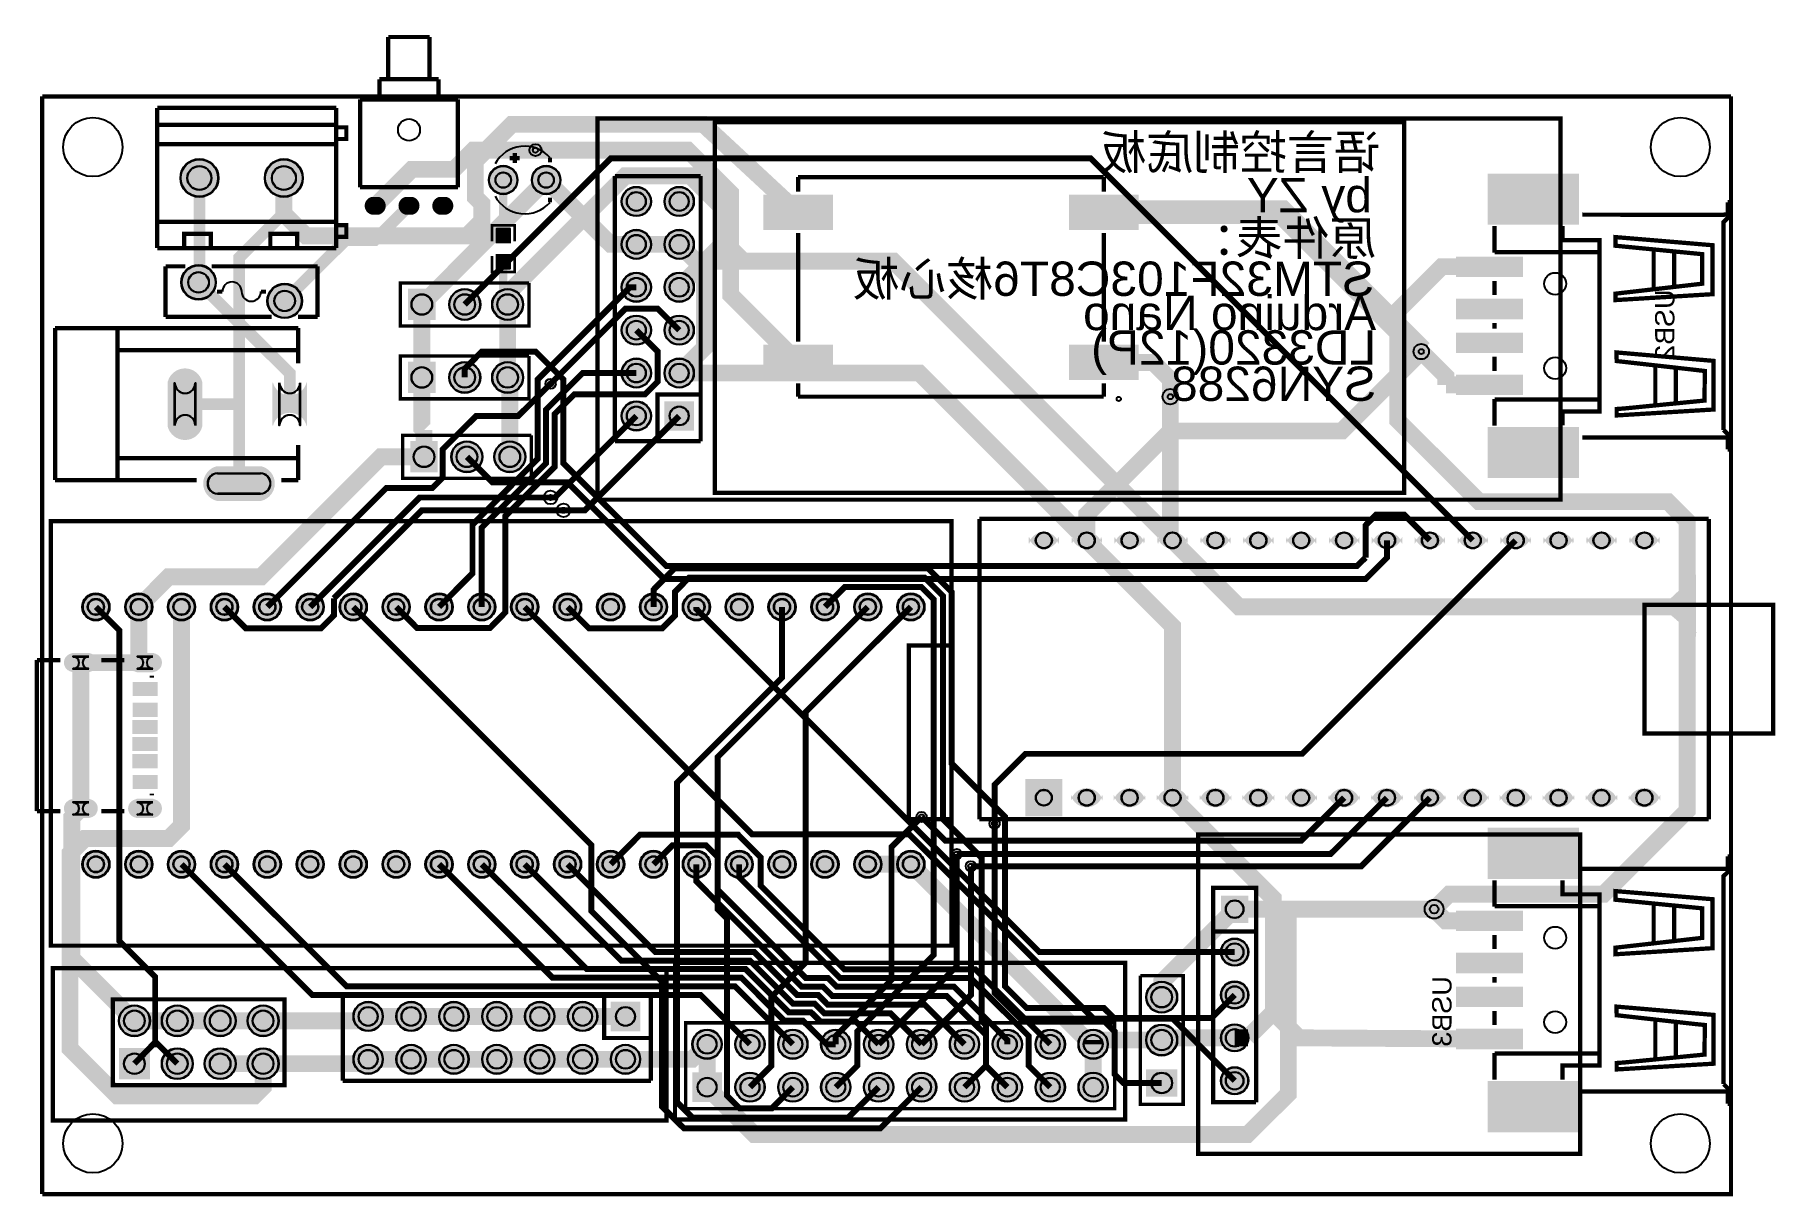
# Model space of a CAD drawing. Header units: millimetres. Extents: x 0 to 103, y -65 to 4.
import ezdxf

# ---------------------------------------------------------------- set-up
doc = ezdxf.new("R2010")
doc.units = ezdxf.units.MM
for name, color, linetype, true_color in [('BoardOutLine', 7, 'Continuous', 0xff00ff), ('BottomLayer', 7, 'Continuous', 0x0000ff), ('BottomPasteMaskLayer', 7, 'Continuous', 0x800000), ('BottomSilkLayer', 7, 'Continuous', 0x66cc33), ('BottomSolderMaskLayer', 7, 'Continuous', 0xaa00ff), ('Document', 7, 'Continuous', 0xffffff), ('Hole', 7, 'Continuous', 0x222222), ('Multi-Layer', 7, 'Continuous', 0xc0c0c0), ('TopLayer', 7, 'Continuous', 0xff0000), ('TopPasteMaskLayer', 7, 'Continuous', 0x808080), ('TopSilkLayer', 7, 'Continuous', 0xffcc00), ('TopSolderMaskLayer', 7, 'Continuous', 0x800080)]:
    doc.layers.add(name, color=color, linetype=linetype, true_color=true_color)
doc.styles.get("Standard").update_dxf_attribs({"font": 'arial.ttf'})

msp = doc.modelspace()

# ---------------------------------------------------------------- texts
at = {"layer": 'BottomSilkLayer', "text_generation_flag": 2}
for s, p in [('语言控制底板', (79.25, -4.32)), ('by ZY', (78.74, -6.86)), ('原件表：', (78.99, -9.4)), ('STM32F103C8T6核心板', (78.87, -11.81)), ('Arduino Nano', (78.99, -13.84)), ('LD3320(12P)', (78.99, -15.88)), ('SYN6288', (78.99, -18.03))]:
    msp.add_text(s, height=2.032, dxfattribs=at).set_placement(p)
for s, p in [('USB2', (96.65, -11.43)), ('USB3', (83.45, -52.1))]:
    msp.add_text(s, height=1.143, rotation=90, dxfattribs=at).set_placement(p)

# ---------------------------------------------------------------- hatches: boundary and pattern name
at = {"layer": 'BottomLayer'}
for points in [[(85.65, -4.59), (85.65, -7.59), (90.95, -7.59), (90.95, -4.59)], [(83.79, -9.48), (83.79, -10.68), (87.59, -10.68), (87.59, -9.48)], [(83.79, -11.98), (83.79, -13.18), (87.59, -13.18), (87.59, -11.98)], [(83.79, -13.99), (83.79, -15.19), (87.59, -15.19), (87.59, -13.99)], [(83.79, -16.48), (83.79, -17.68), (87.59, -17.68), (87.59, -16.48)], [(85.65, -19.59), (85.65, -22.59), (90.95, -22.59), (90.95, -19.59)], [(97.92, -32), (95.88, -30.23), (97.92, -28.32)], [(97.92, -31.75), (97.92, -31.72), (97.95, -31.75), (97.92, -31.75)], [(85.65, -43.32), (85.65, -46.32), (90.95, -46.32), (90.95, -43.32)], [(83.79, -48.22), (83.79, -49.42), (87.59, -49.42), (87.59, -48.22)], [(83.79, -50.72), (83.79, -51.92), (87.59, -51.92), (87.59, -50.72)], [(83.79, -52.72), (83.79, -53.92), (87.59, -53.92), (87.59, -52.72)], [(83.79, -55.22), (83.79, -56.42), (87.59, -56.42), (87.59, -55.22)], [(7.18, -56.45), (7.01, -56.31), (6.4, -56.31), (6.68, -56.03), (6.68, -56.02), (7.01, -56.31), (7.03, -56.31), (7.18, -56.45)], [(85.65, -58.32), (85.65, -61.32), (90.95, -61.32), (90.95, -58.32)]]:
    msp.add_hatch(color=256, dxfattribs=at).paths.add_polyline_path(points)
at = {"layer": 'BottomPasteMaskLayer'}
for points in [[(85.65, -4.59), (85.65, -7.59), (90.95, -7.59), (90.95, -4.59)], [(83.79, -9.48), (83.79, -10.68), (87.59, -10.68), (87.59, -9.48)], [(83.79, -11.98), (83.79, -13.18), (87.59, -13.18), (87.59, -11.98)], [(83.79, -13.99), (83.79, -15.19), (87.59, -15.19), (87.59, -13.99)], [(83.79, -16.48), (83.79, -17.68), (87.59, -17.68), (87.59, -16.48)], [(85.65, -19.59), (85.65, -22.59), (90.95, -22.59), (90.95, -19.59)], [(85.65, -43.32), (85.65, -46.32), (90.95, -46.32), (90.95, -43.32)], [(83.79, -48.22), (83.79, -49.42), (87.59, -49.42), (87.59, -48.22)], [(83.79, -50.72), (83.79, -51.92), (87.59, -51.92), (87.59, -50.72)], [(83.79, -52.72), (83.79, -53.92), (87.59, -53.92), (87.59, -52.72)], [(83.79, -55.22), (83.79, -56.42), (87.59, -56.42), (87.59, -55.22)], [(85.65, -58.32), (85.65, -61.32), (90.95, -61.32), (90.95, -58.32)]]:
    msp.add_hatch(color=256, dxfattribs=at).paths.add_polyline_path(points)
at = {"layer": 'BottomSolderMaskLayer'}
for points in [[(8.19, -4.83, 1), (10.44, -4.83, 1)], [(13.19, -4.83, 1), (15.44, -4.83, 1)], [(26.45, -4.95, 1), (28.16, -4.95, 1)], [(28.99, -4.95, 1), (30.7, -4.95, 1)], [(85.6, -4.57), (85.6, -7.6), (90.99, -7.6), (90.99, -4.57)], [(19.93, -5.95, -0.785398), (19.93, -7), (19.51, -7, -0.785398), (19.51, -5.95)], [(21.93, -5.95, -0.785398), (21.93, -7), (21.51, -7, -0.785398), (21.51, -5.95)], [(23.93, -5.95, -0.785398), (23.93, -7), (23.51, -7, -0.785398), (23.51, -5.95)], [(34.3, -6.22, 1), (36.05, -6.22, 1)], [(36.84, -6.22, 1), (38.59, -6.22, 1)], [(34.3, -8.76, 1), (36.05, -8.76, 1)], [(36.84, -8.76, 1), (38.59, -8.76, 1)], [(8.24, -11.01, 1), (10.29, -11.01, 1)], [(83.71, -9.48), (83.71, -10.69), (87.68, -10.69), (87.68, -9.48)], [(13.34, -12.11, 1), (15.39, -12.11, 1)], [(34.3, -11.3, 1), (36.05, -11.3, 1)], [(36.84, -11.3, 1), (38.59, -11.3, 1)], [(21.67, -11.39), (23.29, -11.39), (23.29, -13.24), (21.67, -13.24)], [(24.09, -12.32, 1), (25.94, -12.32, 1)], [(26.63, -12.32, 1), (28.48, -12.32, 1)], [(83.71, -11.98), (83.71, -13.19), (87.68, -13.19), (87.68, -11.98)], [(34.3, -13.84, 1), (36.05, -13.84, 1)], [(36.84, -13.84, 1), (38.59, -13.84, 1)], [(83.71, -13.98), (83.71, -15.19), (87.68, -15.19), (87.68, -13.98)], [(9.48, -19.54, -0.785398), (7.43, -19.54), (7.43, -16.91, -0.785398), (9.48, -16.91)], [(21.67, -15.71), (23.29, -15.71), (23.29, -17.56), (21.67, -17.56)], [(24.09, -16.64, 1), (25.94, -16.64, 1)], [(26.63, -16.64, 1), (28.48, -16.64, 1)], [(34.3, -16.38, 1), (36.05, -16.38, 1)], [(36.84, -16.38, 1), (38.59, -16.38, 1)], [(83.71, -16.48), (83.71, -17.69), (87.68, -17.69), (87.68, -16.48)], [(15.68, -16.91, -0.785398), (13.63, -16.91), (13.63, -19.54, -0.785398), (15.68, -19.54)], [(34.3, -18.92, 1), (36.05, -18.92, 1)], [(36.84, -19.8), (36.84, -18.05), (38.59, -18.05), (38.59, -19.8)], [(85.6, -19.57), (85.6, -22.6), (90.99, -22.6), (90.99, -19.57)], [(21.79, -20.41), (23.42, -20.41), (23.42, -22.26), (21.79, -22.26)], [(24.22, -21.34, 1), (26.07, -21.34, 1)], [(26.76, -21.34, 1), (28.61, -21.34, 1)], [(10.34, -23.95, -0.785398), (10.34, -21.9), (12.97, -21.9, -0.785398), (12.97, -23.95)], [(60.21, -26.08, -0.785398), (58.41, -26.08), (58.41, -26.5, -0.785398), (60.21, -26.5)], [(62.75, -26.08, -0.785398), (60.95, -26.08), (60.95, -26.5, -0.785398), (62.75, -26.5)], [(65.29, -26.08, -0.785398), (63.49, -26.08), (63.49, -26.5, -0.785398), (65.29, -26.5)], [(67.83, -26.08, -0.785398), (66.03, -26.08), (66.03, -26.5, -0.785398), (67.83, -26.5)], [(70.37, -26.08, -0.785398), (68.57, -26.08), (68.57, -26.5, -0.785398), (70.37, -26.5)], [(72.91, -26.08, -0.785398), (71.11, -26.08), (71.11, -26.5, -0.785398), (72.91, -26.5)], [(75.45, -26.08, -0.785398), (73.65, -26.08), (73.65, -26.5, -0.785398), (75.45, -26.5)], [(77.99, -26.08, -0.785398), (76.19, -26.08), (76.19, -26.5, -0.785398), (77.99, -26.5)], [(80.53, -26.08, -0.785398), (78.73, -26.08), (78.73, -26.5, -0.785398), (80.53, -26.5)], [(83.07, -26.08, -0.785398), (81.27, -26.08), (81.27, -26.5, -0.785398), (83.07, -26.5)], [(85.61, -26.08, -0.785398), (83.81, -26.08), (83.81, -26.5, -0.785398), (85.61, -26.5)], [(88.15, -26.08, -0.785398), (86.35, -26.08), (86.35, -26.5, -0.785398), (88.15, -26.5)], [(90.69, -26.08, -0.785398), (88.89, -26.08), (88.89, -26.5, -0.785398), (90.69, -26.5)], [(93.23, -26.08, -0.785398), (91.43, -26.08), (91.43, -26.5, -0.785398), (93.23, -26.5)], [(95.77, -26.08, -0.785398), (93.97, -26.08), (93.97, -26.5, -0.785398), (95.77, -26.5)], [(2.36, -30.23, 1), (3.99, -30.23, 1)], [(4.9, -30.23, 1), (6.53, -30.23, 1)], [(7.44, -30.23, 1), (9.07, -30.23, 1)], [(9.98, -30.23, 1), (11.61, -30.23, 1)], [(12.52, -30.23, 1), (14.15, -30.23, 1)], [(15.06, -30.23, 1), (16.69, -30.23, 1)], [(17.6, -30.23, 1), (19.23, -30.23, 1)], [(20.14, -30.23, 1), (21.77, -30.23, 1)], [(22.68, -30.23, 1), (24.31, -30.23, 1)], [(25.22, -30.23, 1), (26.85, -30.23, 1)], [(27.76, -30.23, 1), (29.39, -30.23, 1)], [(30.3, -30.23, 1), (31.93, -30.23, 1)], [(32.84, -30.23, 1), (34.47, -30.23, 1)], [(35.38, -30.23, 1), (37.01, -30.23, 1)], [(37.92, -30.23, 1), (39.55, -30.23, 1)], [(40.46, -30.23, 1), (42.09, -30.23, 1)], [(43, -30.23, 1), (44.63, -30.23, 1)], [(45.54, -30.23, 1), (47.17, -30.23, 1)], [(48.08, -30.23, 1), (49.71, -30.23, 1)], [(50.62, -30.23, 1), (52.25, -30.23, 1)], [(2.76, -32.95, -0.785398), (2.76, -34.1), (1.82, -34.1, -0.785398), (1.82, -32.95)], [(6.56, -32.95, -0.785398), (6.56, -34.1), (5.62, -34.1, -0.785398), (5.62, -32.95)], [(58.21, -40.43), (60.41, -40.43), (60.41, -42.63), (58.21, -42.63)], [(62.79, -41.36, -0.785398), (60.91, -41.36), (60.91, -41.7, -0.785398), (62.79, -41.7)], [(65.33, -41.36, -0.785398), (63.45, -41.36), (63.45, -41.7, -0.785398), (65.33, -41.7)], [(67.87, -41.36, -0.785398), (65.99, -41.36), (65.99, -41.7, -0.785398), (67.87, -41.7)], [(70.41, -41.36, -0.785398), (68.53, -41.36), (68.53, -41.7, -0.785398), (70.41, -41.7)], [(72.95, -41.36, -0.785398), (71.07, -41.36), (71.07, -41.7, -0.785398), (72.95, -41.7)], [(75.49, -41.36, -0.785398), (73.61, -41.36), (73.61, -41.7, -0.785398), (75.49, -41.7)], [(78.03, -41.36, -0.785398), (76.15, -41.36), (76.15, -41.7, -0.785398), (78.03, -41.7)], [(80.57, -41.36, -0.785398), (78.69, -41.36), (78.69, -41.7, -0.785398), (80.57, -41.7)], [(83.11, -41.36, -0.785398), (81.23, -41.36), (81.23, -41.7, -0.785398), (83.11, -41.7)], [(85.65, -41.36, -0.785398), (83.77, -41.36), (83.77, -41.7, -0.785398), (85.65, -41.7)], [(88.19, -41.36, -0.785398), (86.31, -41.36), (86.31, -41.7, -0.785398), (88.19, -41.7)], [(90.73, -41.36, -0.785398), (88.85, -41.36), (88.85, -41.7, -0.785398), (90.73, -41.7)], [(93.27, -41.36, -0.785398), (91.39, -41.36), (91.39, -41.7, -0.785398), (93.27, -41.7)], [(95.81, -41.36, -0.785398), (93.93, -41.36), (93.93, -41.7, -0.785398), (95.81, -41.7)], [(2.76, -41.59, -0.785398), (2.76, -42.74), (1.82, -42.74, -0.785398), (1.82, -41.59)], [(6.56, -41.59, -0.785398), (6.56, -42.74), (5.62, -42.74, -0.785398), (5.62, -41.59)], [(85.6, -43.31), (85.6, -46.34), (90.99, -46.34), (90.99, -43.31)], [(2.36, -45.47, 1), (3.99, -45.47, 1)], [(4.9, -45.47, 1), (6.53, -45.47, 1)], [(7.44, -45.47, 1), (9.07, -45.47, 1)], [(9.98, -45.47, 1), (11.61, -45.47, 1)], [(12.52, -45.47, 1), (14.15, -45.47, 1)], [(15.06, -45.47, 1), (16.69, -45.47, 1)], [(17.6, -45.47, 1), (19.23, -45.47, 1)], [(20.14, -45.47, 1), (21.77, -45.47, 1)], [(22.68, -45.47, 1), (24.31, -45.47, 1)], [(25.22, -45.47, 1), (26.85, -45.47, 1)], [(27.76, -45.47, 1), (29.39, -45.47, 1)], [(30.3, -45.47, 1), (31.93, -45.47, 1)], [(32.84, -45.47, 1), (34.47, -45.47, 1)], [(35.38, -45.47, 1), (37.01, -45.47, 1)], [(37.92, -45.47, 1), (39.55, -45.47, 1)], [(40.46, -45.47, 1), (42.09, -45.47, 1)], [(43, -45.47, 1), (44.63, -45.47, 1)], [(45.54, -45.47, 1), (47.17, -45.47, 1)], [(48.08, -45.47, 1), (49.71, -45.47, 1)], [(50.62, -45.47, 1), (52.25, -45.47, 1)], [(71.42, -47.32), (71.42, -48.95), (69.8, -48.95), (69.8, -47.32)], [(83.71, -48.21), (83.71, -49.43), (87.68, -49.43), (87.68, -48.21)], [(69.8, -50.67, 1), (71.42, -50.67, 1)], [(83.71, -50.71), (83.71, -51.93), (87.68, -51.93), (87.68, -50.71)], [(65.37, -53.34, 1), (67.22, -53.34, 1)], [(69.8, -53.21, 1), (71.42, -53.21, 1)], [(83.71, -52.71), (83.71, -53.93), (87.68, -53.93), (87.68, -52.71)], [(4.54, -54.74, 1), (6.39, -54.74, 1)], [(7.08, -54.74, 1), (8.93, -54.74, 1)], [(9.62, -54.74, 1), (11.47, -54.74, 1)], [(12.16, -54.74, 1), (14.01, -54.74, 1)], [(18.43, -54.48, 1), (20.18, -54.48, 1)], [(20.97, -54.48, 1), (22.72, -54.48, 1)], [(23.51, -54.48, 1), (25.26, -54.48, 1)], [(26.05, -54.48, 1), (27.8, -54.48, 1)], [(28.59, -54.48, 1), (30.34, -54.48, 1)], [(31.13, -54.48, 1), (32.88, -54.48, 1)], [(35.42, -55.36), (33.67, -55.36), (33.67, -53.61), (35.42, -53.61)], [(38.49, -56.13, 1), (40.25, -56.13, 1)], [(41.03, -56.13, 1), (42.79, -56.13, 1)], [(43.57, -56.13, 1), (45.33, -56.13, 1)], [(46.11, -56.13, 1), (47.87, -56.13, 1)], [(48.65, -56.13, 1), (50.41, -56.13, 1)], [(51.19, -56.13, 1), (52.95, -56.13, 1)], [(53.73, -56.13, 1), (55.49, -56.13, 1)], [(56.27, -56.13, 1), (58.03, -56.13, 1)], [(58.81, -56.13, 1), (60.57, -56.13, 1)], [(61.35, -56.13, 1), (63.11, -56.13, 1)], [(65.37, -55.88, 1), (67.22, -55.88, 1)], [(69.8, -55.75, 1), (71.42, -55.75, 1)], [(83.71, -55.21), (83.71, -56.43), (87.68, -56.43), (87.68, -55.21)], [(4.54, -56.35), (6.39, -56.35), (6.39, -58.2), (4.54, -58.2)], [(7.08, -57.28, 1), (8.93, -57.28, 1)], [(9.62, -57.28, 1), (11.47, -57.28, 1)], [(12.16, -57.28, 1), (14.01, -57.28, 1)], [(18.43, -57.02, 1), (20.18, -57.02, 1)], [(20.97, -57.02, 1), (22.72, -57.02, 1)], [(23.51, -57.02, 1), (25.26, -57.02, 1)], [(26.05, -57.02, 1), (27.8, -57.02, 1)], [(28.59, -57.02, 1), (30.34, -57.02, 1)], [(31.13, -57.02, 1), (32.88, -57.02, 1)], [(33.67, -57.02, 1), (35.42, -57.02, 1)], [(65.36, -59.23), (65.36, -57.61), (67.22, -57.61), (67.22, -59.23)], [(69.8, -58.29, 1), (71.42, -58.29, 1)], [(38.49, -57.8), (40.25, -57.8), (40.25, -59.55), (38.49, -59.55)], [(41.03, -58.67, 1), (42.79, -58.67, 1)], [(43.57, -58.67, 1), (45.33, -58.67, 1)], [(46.11, -58.67, 1), (47.87, -58.67, 1)], [(48.65, -58.67, 1), (50.41, -58.67, 1)], [(51.19, -58.67, 1), (52.95, -58.67, 1)], [(53.73, -58.67, 1), (55.49, -58.67, 1)], [(56.27, -58.67, 1), (58.03, -58.67, 1)], [(58.81, -58.67, 1), (60.57, -58.67, 1)], [(61.35, -58.67, 1), (63.11, -58.67, 1)], [(85.6, -58.31), (85.6, -61.34), (90.99, -61.34), (90.99, -58.31)]]:
    msp.add_hatch(color=256, dxfattribs=at).paths.add_polyline_path(points)
at = {"layer": 'Document'}
msp.add_hatch(color=256, dxfattribs=at).paths.add_polyline_path([(-0.41, -33.35), (1.05, -33.35), (1.09, -33.35), (1.09, -33.35), (1.09, -33.45), (-0.31, -33.45), (-0.31, -42.25), (1.09, -42.25), (1.09, -42.35), (-0.41, -42.35), (-0.41, -33.35)])
at = {"layer": 'Multi-Layer'}
for points in [[(8.21, -4.83, 1), (10.41, -4.83, 1)], [(13.21, -4.83, 1), (15.41, -4.83, 1)], [(26.48, -4.95, 1), (28.13, -4.95, 1)], [(29.02, -4.95, 1), (30.67, -4.95, 1)], [(19.92, -5.98, -0.785398), (19.92, -6.98), (19.52, -6.98, -0.785398), (19.52, -5.98)], [(21.92, -5.98, -0.785398), (21.92, -6.98), (21.52, -6.98, -0.785398), (21.52, -5.98)], [(23.92, -5.98, -0.785398), (23.92, -6.98), (23.52, -6.98, -0.785398), (23.52, -5.98)], [(34.33, -6.22, 1), (36.03, -6.22, 1)], [(36.87, -6.22, 1), (38.57, -6.22, 1)], [(34.33, -8.76, 1), (36.03, -8.76, 1)], [(36.87, -8.76, 1), (38.57, -8.76, 1)], [(8.26, -11.01, 1), (10.26, -11.01, 1)], [(13.36, -12.11, 1), (15.36, -12.11, 1)], [(34.33, -11.3, 1), (36.03, -11.3, 1)], [(36.87, -11.3, 1), (38.57, -11.3, 1)], [(21.69, -11.42), (23.27, -11.42), (23.27, -13.22), (21.69, -13.22)], [(24.12, -12.32, 1), (25.92, -12.32, 1)], [(26.66, -12.32, 1), (28.46, -12.32, 1)], [(34.33, -13.84, 1), (36.03, -13.84, 1)], [(36.87, -13.84, 1), (38.57, -13.84, 1)], [(9.46, -19.52, -0.785398), (7.46, -19.52), (7.46, -16.92, -0.785398), (9.46, -16.92)], [(21.69, -15.74), (23.27, -15.74), (23.27, -17.54), (21.69, -17.54)], [(24.12, -16.64, 1), (25.92, -16.64, 1)], [(26.66, -16.64, 1), (28.46, -16.64, 1)], [(34.33, -16.38, 1), (36.03, -16.38, 1)], [(36.87, -16.38, 1), (38.57, -16.38, 1)], [(15.66, -16.92, -0.785398), (13.66, -16.92), (13.66, -19.52, -0.785398), (15.66, -19.52)], [(34.33, -18.92, 1), (36.03, -18.92, 1)], [(36.87, -19.77), (36.87, -18.07), (38.57, -18.07), (38.57, -19.77)], [(21.82, -20.44), (23.39, -20.44), (23.39, -22.24), (21.82, -22.24)], [(24.25, -21.34, 1), (26.05, -21.34, 1)], [(26.79, -21.34, 1), (28.59, -21.34, 1)], [(10.36, -23.92, -0.785398), (10.36, -21.92), (12.96, -21.92, -0.785398), (12.96, -23.92)], [(60.16, -26.09, -0.785398), (58.46, -26.09), (58.46, -26.49, -0.785398), (60.16, -26.49)], [(62.7, -26.09, -0.785398), (61, -26.09), (61, -26.49, -0.785398), (62.7, -26.49)], [(65.24, -26.09, -0.785398), (63.54, -26.09), (63.54, -26.49, -0.785398), (65.24, -26.49)], [(67.78, -26.09, -0.785398), (66.08, -26.09), (66.08, -26.49, -0.785398), (67.78, -26.49)], [(70.32, -26.09, -0.785398), (68.62, -26.09), (68.62, -26.49, -0.785398), (70.32, -26.49)], [(72.86, -26.09, -0.785398), (71.16, -26.09), (71.16, -26.49, -0.785398), (72.86, -26.49)], [(75.4, -26.09, -0.785398), (73.7, -26.09), (73.7, -26.49, -0.785398), (75.4, -26.49)], [(77.94, -26.09, -0.785398), (76.24, -26.09), (76.24, -26.49, -0.785398), (77.94, -26.49)], [(80.48, -26.09, -0.785398), (78.78, -26.09), (78.78, -26.49, -0.785398), (80.48, -26.49)], [(83.02, -26.09, -0.785398), (81.32, -26.09), (81.32, -26.49, -0.785398), (83.02, -26.49)], [(85.56, -26.09, -0.785398), (83.86, -26.09), (83.86, -26.49, -0.785398), (85.56, -26.49)], [(88.1, -26.09, -0.785398), (86.4, -26.09), (86.4, -26.49, -0.785398), (88.1, -26.49)], [(90.64, -26.09, -0.785398), (88.94, -26.09), (88.94, -26.49, -0.785398), (90.64, -26.49)], [(93.18, -26.09, -0.785398), (91.48, -26.09), (91.48, -26.49, -0.785398), (93.18, -26.49)], [(95.72, -26.09, -0.785398), (94.02, -26.09), (94.02, -26.49, -0.785398), (95.72, -26.49)], [(2.41, -30.23, 1), (3.94, -30.23, 1)], [(4.95, -30.23, 1), (6.48, -30.23, 1)], [(7.49, -30.23, 1), (9.02, -30.23, 1)], [(10.03, -30.23, 1), (11.56, -30.23, 1)], [(12.57, -30.23, 1), (14.1, -30.23, 1)], [(15.11, -30.23, 1), (16.64, -30.23, 1)], [(17.65, -30.23, 1), (19.18, -30.23, 1)], [(20.19, -30.23, 1), (21.72, -30.23, 1)], [(22.73, -30.23, 1), (24.26, -30.23, 1)], [(25.27, -30.23, 1), (26.8, -30.23, 1)], [(27.81, -30.23, 1), (29.34, -30.23, 1)], [(30.35, -30.23, 1), (31.88, -30.23, 1)], [(32.89, -30.23, 1), (34.42, -30.23, 1)], [(35.43, -30.23, 1), (36.96, -30.23, 1)], [(37.97, -30.23, 1), (39.5, -30.23, 1)], [(40.51, -30.23, 1), (42.04, -30.23, 1)], [(43.05, -30.23, 1), (44.58, -30.23, 1)], [(45.59, -30.23, 1), (47.12, -30.23, 1)], [(48.13, -30.23, 1), (49.66, -30.23, 1)], [(50.67, -30.23, 1), (52.2, -30.23, 1)], [(2.74, -32.98, -0.785398), (2.74, -34.08), (1.84, -34.08, -0.785398), (1.84, -32.98)], [(6.54, -32.98, -0.785398), (6.54, -34.08), (5.64, -34.08, -0.785398), (5.64, -32.98)], [(58.26, -40.48), (60.36, -40.48), (60.36, -42.58), (58.26, -42.58)], [(62.74, -41.37, -0.785398), (60.96, -41.37), (60.96, -41.69, -0.785398), (62.74, -41.69)], [(65.28, -41.37, -0.785398), (63.5, -41.37), (63.5, -41.69, -0.785398), (65.28, -41.69)], [(67.82, -41.37, -0.785398), (66.04, -41.37), (66.04, -41.69, -0.785398), (67.82, -41.69)], [(70.36, -41.37, -0.785398), (68.58, -41.37), (68.58, -41.69, -0.785398), (70.36, -41.69)], [(72.9, -41.37, -0.785398), (71.12, -41.37), (71.12, -41.69, -0.785398), (72.9, -41.69)], [(75.44, -41.37, -0.785398), (73.66, -41.37), (73.66, -41.69, -0.785398), (75.44, -41.69)], [(77.98, -41.37, -0.785398), (76.2, -41.37), (76.2, -41.69, -0.785398), (77.98, -41.69)], [(80.52, -41.37, -0.785398), (78.74, -41.37), (78.74, -41.69, -0.785398), (80.52, -41.69)], [(83.06, -41.37, -0.785398), (81.28, -41.37), (81.28, -41.69, -0.785398), (83.06, -41.69)], [(85.6, -41.37, -0.785398), (83.82, -41.37), (83.82, -41.69, -0.785398), (85.6, -41.69)], [(88.14, -41.37, -0.785398), (86.36, -41.37), (86.36, -41.69, -0.785398), (88.14, -41.69)], [(90.68, -41.37, -0.785398), (88.9, -41.37), (88.9, -41.69, -0.785398), (90.68, -41.69)], [(93.22, -41.37, -0.785398), (91.44, -41.37), (91.44, -41.69, -0.785398), (93.22, -41.69)], [(95.76, -41.37, -0.785398), (93.98, -41.37), (93.98, -41.69, -0.785398), (95.76, -41.69)], [(2.74, -41.62, -0.785398), (2.74, -42.72), (1.84, -42.72, -0.785398), (1.84, -41.62)], [(6.54, -41.62, -0.785398), (6.54, -42.72), (5.64, -42.72, -0.785398), (5.64, -41.62)], [(2.41, -45.47, 1), (3.94, -45.47, 1)], [(4.95, -45.47, 1), (6.48, -45.47, 1)], [(7.49, -45.47, 1), (9.02, -45.47, 1)], [(10.03, -45.47, 1), (11.56, -45.47, 1)], [(12.57, -45.47, 1), (14.1, -45.47, 1)], [(15.11, -45.47, 1), (16.64, -45.47, 1)], [(17.65, -45.47, 1), (19.18, -45.47, 1)], [(20.19, -45.47, 1), (21.72, -45.47, 1)], [(22.73, -45.47, 1), (24.26, -45.47, 1)], [(25.27, -45.47, 1), (26.8, -45.47, 1)], [(27.81, -45.47, 1), (29.34, -45.47, 1)], [(30.35, -45.47, 1), (31.88, -45.47, 1)], [(32.89, -45.47, 1), (34.42, -45.47, 1)], [(35.43, -45.47, 1), (36.96, -45.47, 1)], [(37.97, -45.47, 1), (39.5, -45.47, 1)], [(40.51, -45.47, 1), (42.04, -45.47, 1)], [(43.05, -45.47, 1), (44.58, -45.47, 1)], [(45.59, -45.47, 1), (47.12, -45.47, 1)], [(48.13, -45.47, 1), (49.66, -45.47, 1)], [(50.67, -45.47, 1), (52.2, -45.47, 1)], [(71.4, -47.35), (71.4, -48.92), (69.82, -48.92), (69.82, -47.35)], [(69.82, -50.67, 1), (71.4, -50.67, 1)], [(65.39, -53.34, 1), (67.19, -53.34, 1)], [(69.82, -53.21, 1), (71.4, -53.21, 1)], [(4.56, -54.74, 1), (6.36, -54.74, 1)], [(7.1, -54.74, 1), (8.9, -54.74, 1)], [(9.64, -54.74, 1), (11.44, -54.74, 1)], [(12.18, -54.74, 1), (13.98, -54.74, 1)], [(18.45, -54.48, 1), (20.15, -54.48, 1)], [(20.99, -54.48, 1), (22.69, -54.48, 1)], [(23.53, -54.48, 1), (25.23, -54.48, 1)], [(26.07, -54.48, 1), (27.77, -54.48, 1)], [(28.61, -54.48, 1), (30.31, -54.48, 1)], [(31.15, -54.48, 1), (32.85, -54.48, 1)], [(35.39, -55.33), (33.69, -55.33), (33.69, -53.63), (35.39, -53.63)], [(38.52, -56.13, 1), (40.22, -56.13, 1)], [(41.06, -56.13, 1), (42.76, -56.13, 1)], [(43.6, -56.13, 1), (45.3, -56.13, 1)], [(46.14, -56.13, 1), (47.84, -56.13, 1)], [(48.68, -56.13, 1), (50.38, -56.13, 1)], [(51.22, -56.13, 1), (52.92, -56.13, 1)], [(53.76, -56.13, 1), (55.46, -56.13, 1)], [(56.3, -56.13, 1), (58, -56.13, 1)], [(58.84, -56.13, 1), (60.54, -56.13, 1)], [(61.38, -56.13, 1), (63.08, -56.13, 1)], [(65.39, -55.88, 1), (67.19, -55.88, 1)], [(69.82, -55.75, 1), (71.4, -55.75, 1)], [(4.56, -56.38), (6.36, -56.38), (6.36, -58.18), (4.56, -58.18)], [(7.1, -57.28, 1), (8.9, -57.28, 1)], [(9.64, -57.28, 1), (11.44, -57.28, 1)], [(12.18, -57.28, 1), (13.98, -57.28, 1)], [(18.45, -57.02, 1), (20.15, -57.02, 1)], [(20.99, -57.02, 1), (22.69, -57.02, 1)], [(23.53, -57.02, 1), (25.23, -57.02, 1)], [(26.07, -57.02, 1), (27.77, -57.02, 1)], [(28.61, -57.02, 1), (30.31, -57.02, 1)], [(31.15, -57.02, 1), (32.85, -57.02, 1)], [(33.69, -57.02, 1), (35.39, -57.02, 1)], [(65.39, -59.21), (65.39, -57.63), (67.19, -57.63), (67.19, -59.21)], [(69.82, -58.29, 1), (71.4, -58.29, 1)], [(38.52, -57.82), (40.22, -57.82), (40.22, -59.52), (38.52, -59.52)], [(41.06, -58.67, 1), (42.76, -58.67, 1)], [(43.6, -58.67, 1), (45.3, -58.67, 1)], [(46.14, -58.67, 1), (47.84, -58.67, 1)], [(48.68, -58.67, 1), (50.38, -58.67, 1)], [(51.22, -58.67, 1), (52.92, -58.67, 1)], [(53.76, -58.67, 1), (55.46, -58.67, 1)], [(56.3, -58.67, 1), (58, -58.67, 1)], [(58.84, -58.67, 1), (60.54, -58.67, 1)], [(61.38, -58.67, 1), (63.08, -58.67, 1)]]:
    msp.add_hatch(color=256, dxfattribs=at).paths.add_polyline_path(points)
at = {"layer": 'TopLayer'}
for points in [[(46.77, -7.86), (42.77, -7.86), (42.77, -5.86), (46.77, -5.86)], [(64.86, -7.86), (60.87, -7.86), (60.87, -5.86), (64.86, -5.86)], [(27.74, -8.67), (26.87, -8.67), (26.87, -7.86), (27.74, -7.86)], [(27.74, -9.37), (26.87, -9.37), (26.87, -10.17), (27.74, -10.17)], [(46.77, -16.75), (42.77, -16.75), (42.77, -14.75), (46.77, -14.75)], [(64.86, -16.75), (60.87, -16.75), (60.87, -14.75), (64.86, -14.75)], [(6.79, -34.7), (6.79, -35.5), (5.39, -35.5), (5.39, -34.7)], [(6.79, -35.93), (6.79, -36.73), (5.39, -36.73), (5.39, -35.93)], [(6.79, -36.95), (6.79, -37.75), (5.39, -37.75), (5.39, -36.95)], [(6.79, -37.95), (6.79, -38.75), (5.39, -38.75), (5.39, -37.95)], [(6.79, -38.97), (6.79, -39.77), (5.39, -39.77), (5.39, -38.97)], [(6.79, -40.2), (6.79, -41), (5.39, -41), (5.39, -40.2)]]:
    msp.add_hatch(color=256, dxfattribs=at).paths.add_polyline_path(points)
at = {"layer": 'TopPasteMaskLayer'}
for points in [[(46.77, -7.86), (42.77, -7.86), (42.77, -5.86), (46.77, -5.86)], [(64.86, -7.86), (60.87, -7.86), (60.87, -5.86), (64.86, -5.86)], [(26.86, -7.82), (26.86, -8.62), (26.91, -8.67), (27.13, -8.67), (27.13, -8.3), (27.46, -8.3), (27.46, -8.67), (27.71, -8.67), (27.76, -8.62), (27.76, -7.82), (27.71, -7.77), (26.91, -7.77)], [(26.91, -9.37), (27.13, -9.37), (27.13, -9.75), (27.46, -9.75), (27.46, -9.37), (27.71, -9.37), (27.76, -9.42), (27.76, -10.21), (27.71, -10.26), (26.91, -10.26), (26.86, -10.21), (26.86, -9.42)], [(46.77, -16.75), (42.77, -16.75), (42.77, -14.75), (46.77, -14.75)], [(64.86, -16.75), (60.87, -16.75), (60.87, -14.75), (64.86, -14.75)], [(2.74, -32.98), (2.77, -32.98), (2.81, -32.98), (2.84, -32.99), (2.87, -32.99), (2.91, -33), (2.94, -33.01), (2.97, -33.03), (3, -33.04), (3.03, -33.06), (3.06, -33.08), (3.08, -33.1), (3.11, -33.12), (3.13, -33.14), (3.16, -33.17), (3.18, -33.2), (3.2, -33.22), (3.22, -33.25), (3.23, -33.28), (3.25, -33.31), (3.26, -33.34), (3.27, -33.38), (3.28, -33.41), (3.28, -33.44), (3.29, -33.48), (3.29, -33.51), (3.29, -33.54), (3.29, -33.58), (3.28, -33.61), (3.28, -33.64), (3.27, -33.68), (3.26, -33.71), (3.25, -33.74), (3.23, -33.77), (3.22, -33.8), (3.2, -33.83), (3.18, -33.86), (3.16, -33.88), (3.13, -33.91), (3.11, -33.93), (3.08, -33.96), (3.06, -33.98), (3.03, -33.99), (3, -34.01), (2.97, -34.03), (2.94, -34.04), (2.91, -34.05), (2.87, -34.06), (2.84, -34.07), (2.81, -34.07), (2.77, -34.08), (2.74, -34.08), (1.84, -34.08), (1.81, -34.08), (1.77, -34.07), (1.74, -34.07), (1.71, -34.06), (1.67, -34.05), (1.64, -34.04), (1.61, -34.03), (1.58, -34.01), (1.55, -33.99), (1.52, -33.98), (1.5, -33.96), (1.47, -33.93), (1.45, -33.91), (1.42, -33.88), (1.4, -33.86), (1.38, -33.83), (1.36, -33.8), (1.35, -33.77), (1.33, -33.74), (1.32, -33.71), (1.31, -33.68), (1.3, -33.64), (1.3, -33.61), (1.29, -33.58), (1.29, -33.54), (1.29, -33.51), (1.29, -33.48), (1.3, -33.44), (1.3, -33.41), (1.31, -33.38), (1.32, -33.34), (1.33, -33.31), (1.35, -33.28), (1.36, -33.25), (1.38, -33.22), (1.4, -33.2), (1.42, -33.17), (1.45, -33.14), (1.47, -33.12), (1.5, -33.1), (1.52, -33.08), (1.55, -33.06), (1.58, -33.04), (1.61, -33.03), (1.64, -33.01), (1.67, -33), (1.71, -32.99), (1.74, -32.99), (1.77, -32.98), (1.81, -32.98), (1.84, -32.98)], [(6.54, -32.98), (6.57, -32.98), (6.61, -32.98), (6.64, -32.99), (6.67, -32.99), (6.71, -33), (6.74, -33.01), (6.77, -33.03), (6.8, -33.04), (6.83, -33.06), (6.86, -33.08), (6.88, -33.1), (6.91, -33.12), (6.94, -33.14), (6.96, -33.17), (6.98, -33.2), (7, -33.22), (7.02, -33.25), (7.03, -33.28), (7.05, -33.31), (7.06, -33.34), (7.07, -33.38), (7.08, -33.41), (7.08, -33.44), (7.09, -33.48), (7.09, -33.51), (7.09, -33.54), (7.09, -33.58), (7.08, -33.61), (7.08, -33.64), (7.07, -33.68), (7.06, -33.71), (7.05, -33.74), (7.03, -33.77), (7.02, -33.8), (7, -33.83), (6.98, -33.86), (6.96, -33.88), (6.94, -33.91), (6.91, -33.93), (6.88, -33.96), (6.86, -33.98), (6.83, -33.99), (6.8, -34.01), (6.77, -34.03), (6.74, -34.04), (6.71, -34.05), (6.67, -34.06), (6.64, -34.07), (6.61, -34.07), (6.57, -34.08), (6.54, -34.08), (5.64, -34.08), (5.61, -34.08), (5.57, -34.07), (5.54, -34.07), (5.51, -34.06), (5.47, -34.05), (5.44, -34.04), (5.41, -34.03), (5.38, -34.01), (5.35, -33.99), (5.32, -33.98), (5.3, -33.96), (5.27, -33.93), (5.25, -33.91), (5.22, -33.88), (5.2, -33.86), (5.18, -33.83), (5.16, -33.8), (5.15, -33.77), (5.13, -33.74), (5.12, -33.71), (5.11, -33.68), (5.1, -33.64), (5.1, -33.61), (5.09, -33.58), (5.09, -33.54), (5.09, -33.51), (5.09, -33.48), (5.1, -33.44), (5.1, -33.41), (5.11, -33.38), (5.12, -33.34), (5.13, -33.31), (5.15, -33.28), (5.16, -33.25), (5.18, -33.22), (5.2, -33.2), (5.22, -33.17), (5.25, -33.14), (5.27, -33.12), (5.3, -33.1), (5.32, -33.08), (5.35, -33.06), (5.38, -33.04), (5.41, -33.03), (5.44, -33.01), (5.47, -33), (5.51, -32.99), (5.54, -32.99), (5.57, -32.98), (5.61, -32.98), (5.64, -32.98)], [(6.79, -34.7), (6.79, -35.5), (5.39, -35.5), (5.39, -34.7)], [(6.79, -35.93), (6.79, -36.73), (5.39, -36.73), (5.39, -35.93)], [(6.79, -36.95), (6.79, -37.75), (5.39, -37.75), (5.39, -36.95)], [(6.79, -37.95), (6.79, -38.75), (5.39, -38.75), (5.39, -37.95)], [(6.79, -38.97), (6.79, -39.77), (5.39, -39.77), (5.39, -38.97)], [(6.79, -40.2), (6.79, -41), (5.39, -41), (5.39, -40.2)], [(2.74, -41.62), (2.77, -41.62), (2.81, -41.62), (2.84, -41.63), (2.87, -41.63), (2.91, -41.64), (2.94, -41.65), (2.97, -41.67), (3, -41.68), (3.03, -41.7), (3.06, -41.72), (3.08, -41.74), (3.11, -41.76), (3.13, -41.78), (3.16, -41.81), (3.18, -41.84), (3.2, -41.86), (3.22, -41.89), (3.23, -41.92), (3.25, -41.95), (3.26, -41.98), (3.27, -42.02), (3.28, -42.05), (3.28, -42.08), (3.29, -42.12), (3.29, -42.15), (3.29, -42.18), (3.29, -42.22), (3.28, -42.25), (3.28, -42.28), (3.27, -42.32), (3.26, -42.35), (3.25, -42.38), (3.23, -42.41), (3.22, -42.44), (3.2, -42.47), (3.18, -42.5), (3.16, -42.52), (3.13, -42.55), (3.11, -42.57), (3.08, -42.6), (3.06, -42.62), (3.03, -42.63), (3, -42.65), (2.97, -42.67), (2.94, -42.68), (2.91, -42.69), (2.87, -42.7), (2.84, -42.71), (2.81, -42.71), (2.77, -42.72), (2.74, -42.72), (1.84, -42.72), (1.81, -42.72), (1.77, -42.71), (1.74, -42.71), (1.71, -42.7), (1.67, -42.69), (1.64, -42.68), (1.61, -42.67), (1.58, -42.65), (1.55, -42.63), (1.52, -42.62), (1.5, -42.6), (1.47, -42.57), (1.45, -42.55), (1.42, -42.52), (1.4, -42.5), (1.38, -42.47), (1.36, -42.44), (1.35, -42.41), (1.33, -42.38), (1.32, -42.35), (1.31, -42.32), (1.3, -42.28), (1.3, -42.25), (1.29, -42.22), (1.29, -42.18), (1.29, -42.15), (1.29, -42.12), (1.3, -42.08), (1.3, -42.05), (1.31, -42.02), (1.32, -41.98), (1.33, -41.95), (1.35, -41.92), (1.36, -41.89), (1.38, -41.86), (1.4, -41.84), (1.42, -41.81), (1.45, -41.78), (1.47, -41.76), (1.5, -41.74), (1.52, -41.72), (1.55, -41.7), (1.58, -41.68), (1.61, -41.67), (1.64, -41.65), (1.67, -41.64), (1.71, -41.63), (1.74, -41.63), (1.77, -41.62), (1.81, -41.62), (1.84, -41.62)], [(6.54, -41.62), (6.57, -41.62), (6.61, -41.62), (6.64, -41.63), (6.67, -41.63), (6.71, -41.64), (6.74, -41.65), (6.77, -41.67), (6.8, -41.68), (6.83, -41.7), (6.86, -41.72), (6.88, -41.74), (6.91, -41.76), (6.94, -41.78), (6.96, -41.81), (6.98, -41.84), (7, -41.86), (7.02, -41.89), (7.03, -41.92), (7.05, -41.95), (7.06, -41.98), (7.07, -42.02), (7.08, -42.05), (7.08, -42.08), (7.09, -42.12), (7.09, -42.15), (7.09, -42.18), (7.09, -42.22), (7.08, -42.25), (7.08, -42.28), (7.07, -42.32), (7.06, -42.35), (7.05, -42.38), (7.03, -42.41), (7.02, -42.44), (7, -42.47), (6.98, -42.5), (6.96, -42.52), (6.94, -42.55), (6.91, -42.57), (6.88, -42.6), (6.86, -42.62), (6.83, -42.63), (6.8, -42.65), (6.77, -42.67), (6.74, -42.68), (6.71, -42.69), (6.67, -42.7), (6.64, -42.71), (6.61, -42.71), (6.57, -42.72), (6.54, -42.72), (5.64, -42.72), (5.61, -42.72), (5.57, -42.71), (5.54, -42.71), (5.51, -42.7), (5.47, -42.69), (5.44, -42.68), (5.41, -42.67), (5.38, -42.65), (5.35, -42.63), (5.32, -42.62), (5.3, -42.6), (5.27, -42.57), (5.25, -42.55), (5.22, -42.52), (5.2, -42.5), (5.18, -42.47), (5.16, -42.44), (5.15, -42.41), (5.13, -42.38), (5.12, -42.35), (5.11, -42.32), (5.1, -42.28), (5.1, -42.25), (5.09, -42.22), (5.09, -42.18), (5.09, -42.15), (5.09, -42.12), (5.1, -42.08), (5.1, -42.05), (5.11, -42.02), (5.12, -41.98), (5.13, -41.95), (5.15, -41.92), (5.16, -41.89), (5.18, -41.86), (5.2, -41.84), (5.22, -41.81), (5.25, -41.78), (5.27, -41.76), (5.3, -41.74), (5.32, -41.72), (5.35, -41.7), (5.38, -41.68), (5.41, -41.67), (5.44, -41.65), (5.47, -41.64), (5.51, -41.63), (5.54, -41.63), (5.57, -41.62), (5.61, -41.62), (5.64, -41.62)]]:
    msp.add_hatch(color=256, dxfattribs=at).paths.add_polyline_path(points)
at = {"layer": 'TopSolderMaskLayer'}
for points in [[(8.19, -4.83, 1), (10.44, -4.83, 1)], [(13.19, -4.83, 1), (15.44, -4.83, 1)], [(26.45, -4.95, 1), (28.16, -4.95, 1)], [(28.99, -4.95, 1), (30.7, -4.95, 1)], [(19.93, -5.95, -0.785398), (19.93, -7), (19.51, -7, -0.785398), (19.51, -5.95)], [(21.93, -5.95, -0.785398), (21.93, -7), (21.51, -7, -0.785398), (21.51, -5.95)], [(23.93, -5.95, -0.785398), (23.93, -7), (23.51, -7, -0.785398), (23.51, -5.95)], [(34.3, -6.22, 1), (36.05, -6.22, 1)], [(36.84, -6.22, 1), (38.59, -6.22, 1)], [(46.82, -7.91), (42.71, -7.91), (42.71, -5.81), (46.82, -5.81)], [(64.92, -7.91), (60.81, -7.91), (60.81, -5.81), (64.92, -5.81)], [(27.76, -8.69), (26.85, -8.69), (26.85, -7.84), (27.76, -7.84)], [(34.3, -8.76, 1), (36.05, -8.76, 1)], [(36.84, -8.76, 1), (38.59, -8.76, 1)], [(8.24, -11.01, 1), (10.29, -11.01, 1)], [(27.76, -9.34), (26.85, -9.34), (26.85, -10.2), (27.76, -10.2)], [(13.34, -12.11, 1), (15.39, -12.11, 1)], [(34.3, -11.3, 1), (36.05, -11.3, 1)], [(36.84, -11.3, 1), (38.59, -11.3, 1)], [(21.67, -11.39), (23.29, -11.39), (23.29, -13.24), (21.67, -13.24)], [(24.09, -12.32, 1), (25.94, -12.32, 1)], [(26.63, -12.32, 1), (28.48, -12.32, 1)], [(34.3, -13.84, 1), (36.05, -13.84, 1)], [(36.84, -13.84, 1), (38.59, -13.84, 1)], [(46.82, -16.8), (42.71, -16.8), (42.71, -14.7), (46.82, -14.7)], [(64.92, -16.8), (60.81, -16.8), (60.81, -14.7), (64.92, -14.7)], [(9.48, -19.54, -0.785398), (7.43, -19.54), (7.43, -16.91, -0.785398), (9.48, -16.91)], [(21.67, -15.71), (23.29, -15.71), (23.29, -17.56), (21.67, -17.56)], [(24.09, -16.64, 1), (25.94, -16.64, 1)], [(26.63, -16.64, 1), (28.48, -16.64, 1)], [(34.3, -16.38, 1), (36.05, -16.38, 1)], [(36.84, -16.38, 1), (38.59, -16.38, 1)], [(15.68, -16.91, -0.785398), (13.63, -16.91), (13.63, -19.54, -0.785398), (15.68, -19.54)], [(34.3, -18.92, 1), (36.05, -18.92, 1)], [(36.84, -19.8), (36.84, -18.05), (38.59, -18.05), (38.59, -19.8)], [(21.79, -20.41), (23.42, -20.41), (23.42, -22.26), (21.79, -22.26)], [(24.22, -21.34, 1), (26.07, -21.34, 1)], [(26.76, -21.34, 1), (28.61, -21.34, 1)], [(10.34, -23.95, -0.785398), (10.34, -21.9), (12.97, -21.9, -0.785398), (12.97, -23.95)], [(60.21, -26.08, -0.785398), (58.41, -26.08), (58.41, -26.5, -0.785398), (60.21, -26.5)], [(62.75, -26.08, -0.785398), (60.95, -26.08), (60.95, -26.5, -0.785398), (62.75, -26.5)], [(65.29, -26.08, -0.785398), (63.49, -26.08), (63.49, -26.5, -0.785398), (65.29, -26.5)], [(67.83, -26.08, -0.785398), (66.03, -26.08), (66.03, -26.5, -0.785398), (67.83, -26.5)], [(70.37, -26.08, -0.785398), (68.57, -26.08), (68.57, -26.5, -0.785398), (70.37, -26.5)], [(72.91, -26.08, -0.785398), (71.11, -26.08), (71.11, -26.5, -0.785398), (72.91, -26.5)], [(75.45, -26.08, -0.785398), (73.65, -26.08), (73.65, -26.5, -0.785398), (75.45, -26.5)], [(77.99, -26.08, -0.785398), (76.19, -26.08), (76.19, -26.5, -0.785398), (77.99, -26.5)], [(80.53, -26.08, -0.785398), (78.73, -26.08), (78.73, -26.5, -0.785398), (80.53, -26.5)], [(83.07, -26.08, -0.785398), (81.27, -26.08), (81.27, -26.5, -0.785398), (83.07, -26.5)], [(85.61, -26.08, -0.785398), (83.81, -26.08), (83.81, -26.5, -0.785398), (85.61, -26.5)], [(88.15, -26.08, -0.785398), (86.35, -26.08), (86.35, -26.5, -0.785398), (88.15, -26.5)], [(90.69, -26.08, -0.785398), (88.89, -26.08), (88.89, -26.5, -0.785398), (90.69, -26.5)], [(93.23, -26.08, -0.785398), (91.43, -26.08), (91.43, -26.5, -0.785398), (93.23, -26.5)], [(95.77, -26.08, -0.785398), (93.97, -26.08), (93.97, -26.5, -0.785398), (95.77, -26.5)], [(2.36, -30.23, 1), (3.99, -30.23, 1)], [(4.9, -30.23, 1), (6.53, -30.23, 1)], [(7.44, -30.23, 1), (9.07, -30.23, 1)], [(9.98, -30.23, 1), (11.61, -30.23, 1)], [(12.52, -30.23, 1), (14.15, -30.23, 1)], [(15.06, -30.23, 1), (16.69, -30.23, 1)], [(17.6, -30.23, 1), (19.23, -30.23, 1)], [(20.14, -30.23, 1), (21.77, -30.23, 1)], [(22.68, -30.23, 1), (24.31, -30.23, 1)], [(25.22, -30.23, 1), (26.85, -30.23, 1)], [(27.76, -30.23, 1), (29.39, -30.23, 1)], [(30.3, -30.23, 1), (31.93, -30.23, 1)], [(32.84, -30.23, 1), (34.47, -30.23, 1)], [(35.38, -30.23, 1), (37.01, -30.23, 1)], [(37.92, -30.23, 1), (39.55, -30.23, 1)], [(40.46, -30.23, 1), (42.09, -30.23, 1)], [(43, -30.23, 1), (44.63, -30.23, 1)], [(45.54, -30.23, 1), (47.17, -30.23, 1)], [(48.08, -30.23, 1), (49.71, -30.23, 1)], [(50.62, -30.23, 1), (52.25, -30.23, 1)], [(2.76, -32.95, -0.785398), (2.76, -34.1), (1.82, -34.1, -0.785398), (1.82, -32.95)], [(6.56, -32.95, -0.785398), (6.56, -34.1), (5.62, -34.1, -0.785398), (5.62, -32.95)], [(6.83, -34.68), (6.83, -35.51), (5.35, -35.51), (5.35, -34.68)], [(6.84, -35.91), (6.84, -36.74), (5.35, -36.74), (5.35, -35.91)], [(6.83, -36.93), (6.83, -37.76), (5.34, -37.76), (5.34, -36.93)], [(6.83, -37.93), (6.83, -38.76), (5.34, -38.76), (5.34, -37.93)], [(6.83, -38.95), (6.83, -39.78), (5.34, -39.78), (5.34, -38.95)], [(6.83, -40.18), (6.83, -41.01), (5.35, -41.01), (5.35, -40.18)], [(58.21, -40.43), (60.41, -40.43), (60.41, -42.63), (58.21, -42.63)], [(62.79, -41.36, -0.785398), (60.91, -41.36), (60.91, -41.7, -0.785398), (62.79, -41.7)], [(65.33, -41.36, -0.785398), (63.45, -41.36), (63.45, -41.7, -0.785398), (65.33, -41.7)], [(67.87, -41.36, -0.785398), (65.99, -41.36), (65.99, -41.7, -0.785398), (67.87, -41.7)], [(70.41, -41.36, -0.785398), (68.53, -41.36), (68.53, -41.7, -0.785398), (70.41, -41.7)], [(72.95, -41.36, -0.785398), (71.07, -41.36), (71.07, -41.7, -0.785398), (72.95, -41.7)], [(75.49, -41.36, -0.785398), (73.61, -41.36), (73.61, -41.7, -0.785398), (75.49, -41.7)], [(78.03, -41.36, -0.785398), (76.15, -41.36), (76.15, -41.7, -0.785398), (78.03, -41.7)], [(80.57, -41.36, -0.785398), (78.69, -41.36), (78.69, -41.7, -0.785398), (80.57, -41.7)], [(83.11, -41.36, -0.785398), (81.23, -41.36), (81.23, -41.7, -0.785398), (83.11, -41.7)], [(85.65, -41.36, -0.785398), (83.77, -41.36), (83.77, -41.7, -0.785398), (85.65, -41.7)], [(88.19, -41.36, -0.785398), (86.31, -41.36), (86.31, -41.7, -0.785398), (88.19, -41.7)], [(90.73, -41.36, -0.785398), (88.85, -41.36), (88.85, -41.7, -0.785398), (90.73, -41.7)], [(93.27, -41.36, -0.785398), (91.39, -41.36), (91.39, -41.7, -0.785398), (93.27, -41.7)], [(95.81, -41.36, -0.785398), (93.93, -41.36), (93.93, -41.7, -0.785398), (95.81, -41.7)], [(2.76, -41.59, -0.785398), (2.76, -42.74), (1.82, -42.74, -0.785398), (1.82, -41.59)], [(6.56, -41.59, -0.785398), (6.56, -42.74), (5.62, -42.74, -0.785398), (5.62, -41.59)], [(2.36, -45.47, 1), (3.99, -45.47, 1)], [(4.9, -45.47, 1), (6.53, -45.47, 1)], [(7.44, -45.47, 1), (9.07, -45.47, 1)], [(9.98, -45.47, 1), (11.61, -45.47, 1)], [(12.52, -45.47, 1), (14.15, -45.47, 1)], [(15.06, -45.47, 1), (16.69, -45.47, 1)], [(17.6, -45.47, 1), (19.23, -45.47, 1)], [(20.14, -45.47, 1), (21.77, -45.47, 1)], [(22.68, -45.47, 1), (24.31, -45.47, 1)], [(25.22, -45.47, 1), (26.85, -45.47, 1)], [(27.76, -45.47, 1), (29.39, -45.47, 1)], [(30.3, -45.47, 1), (31.93, -45.47, 1)], [(32.84, -45.47, 1), (34.47, -45.47, 1)], [(35.38, -45.47, 1), (37.01, -45.47, 1)], [(37.92, -45.47, 1), (39.55, -45.47, 1)], [(40.46, -45.47, 1), (42.09, -45.47, 1)], [(43, -45.47, 1), (44.63, -45.47, 1)], [(45.54, -45.47, 1), (47.17, -45.47, 1)], [(48.08, -45.47, 1), (49.71, -45.47, 1)], [(50.62, -45.47, 1), (52.25, -45.47, 1)], [(71.42, -47.32), (71.42, -48.95), (69.8, -48.95), (69.8, -47.32)], [(69.8, -50.67, 1), (71.42, -50.67, 1)], [(65.37, -53.34, 1), (67.22, -53.34, 1)], [(69.8, -53.21, 1), (71.42, -53.21, 1)], [(4.54, -54.74, 1), (6.39, -54.74, 1)], [(7.08, -54.74, 1), (8.93, -54.74, 1)], [(9.62, -54.74, 1), (11.47, -54.74, 1)], [(12.16, -54.74, 1), (14.01, -54.74, 1)], [(18.43, -54.48, 1), (20.18, -54.48, 1)], [(20.97, -54.48, 1), (22.72, -54.48, 1)], [(23.51, -54.48, 1), (25.26, -54.48, 1)], [(26.05, -54.48, 1), (27.8, -54.48, 1)], [(28.59, -54.48, 1), (30.34, -54.48, 1)], [(31.13, -54.48, 1), (32.88, -54.48, 1)], [(35.42, -55.36), (33.67, -55.36), (33.67, -53.61), (35.42, -53.61)], [(38.49, -56.13, 1), (40.25, -56.13, 1)], [(41.03, -56.13, 1), (42.79, -56.13, 1)], [(43.57, -56.13, 1), (45.33, -56.13, 1)], [(46.11, -56.13, 1), (47.87, -56.13, 1)], [(48.65, -56.13, 1), (50.41, -56.13, 1)], [(51.19, -56.13, 1), (52.95, -56.13, 1)], [(53.73, -56.13, 1), (55.49, -56.13, 1)], [(56.27, -56.13, 1), (58.03, -56.13, 1)], [(58.81, -56.13, 1), (60.57, -56.13, 1)], [(61.35, -56.13, 1), (63.11, -56.13, 1)], [(65.37, -55.88, 1), (67.22, -55.88, 1)], [(69.8, -55.75, 1), (71.42, -55.75, 1)], [(4.54, -56.35), (6.39, -56.35), (6.39, -58.2), (4.54, -58.2)], [(7.08, -57.28, 1), (8.93, -57.28, 1)], [(9.62, -57.28, 1), (11.47, -57.28, 1)], [(12.16, -57.28, 1), (14.01, -57.28, 1)], [(18.43, -57.02, 1), (20.18, -57.02, 1)], [(20.97, -57.02, 1), (22.72, -57.02, 1)], [(23.51, -57.02, 1), (25.26, -57.02, 1)], [(26.05, -57.02, 1), (27.8, -57.02, 1)], [(28.59, -57.02, 1), (30.34, -57.02, 1)], [(31.13, -57.02, 1), (32.88, -57.02, 1)], [(33.67, -57.02, 1), (35.42, -57.02, 1)], [(65.36, -59.23), (65.36, -57.61), (67.22, -57.61), (67.22, -59.23)], [(69.8, -58.29, 1), (71.42, -58.29, 1)], [(38.49, -57.8), (40.25, -57.8), (40.25, -59.55), (38.49, -59.55)], [(41.03, -58.67, 1), (42.79, -58.67, 1)], [(43.57, -58.67, 1), (45.33, -58.67, 1)], [(46.11, -58.67, 1), (47.87, -58.67, 1)], [(48.65, -58.67, 1), (50.41, -58.67, 1)], [(51.19, -58.67, 1), (52.95, -58.67, 1)], [(53.73, -58.67, 1), (55.49, -58.67, 1)], [(56.27, -58.67, 1), (58.03, -58.67, 1)], [(58.81, -58.67, 1), (60.57, -58.67, 1)], [(61.35, -58.67, 1), (63.11, -58.67, 1)]]:
    msp.add_hatch(color=256, dxfattribs=at).paths.add_polyline_path(points)

# ---------------------------------------------------------------- linework, layer by layer
at = {"layer": 'BoardOutLine', "const_width": 0.254}
for points in [[(0, 0), (100, 0)], [(0, -65), (0, 0)], [(100, 0), (100, -65), (0, -65)]]:
    msp.add_lwpolyline(points, dxfattribs=at)
at = {"layer": 'BottomLayer'}
for points, const_width in [([(19.72, -6.48), (21.88, -4.32), (24.38, -4.32), (25.53, -3.18), (29.21, -3.18)], 1), ([(25.02, -12.32), (33.68, -3.66), (62.08, -3.66), (84.71, -26.29)], 0.354), ([(9.31, -4.83), (9.31, -10.96), (9.26, -11.01)], 0.7), ([(14.31, -4.83), (14.31, -6.9), (11.66, -9.55), (11.66, -18.22)], 0.7), ([(29.84, -4.95), (22.48, -12.32)], 1), ([(39.27, -9.75), (40.39, -8.62), (40.39, -6.72), (38.37, -4.7), (34.53, -4.7), (27.56, -11.67), (27.56, -12.32)], 1), ([(21.72, -6.48), (19.69, -8.51), (17.96, -8.51), (14.36, -12.11)], 0.7), ([(40.39, -8.62), (41.52, -9.75)], 1), ([(37.72, -11.3), (39.27, -9.75)], 1), ([(66.93, -26.29), (50.39, -9.75), (39.27, -9.75)], 1), ([(85.69, -10.08), (82.88, -10.08), (80.26, -12.7), (80.26, -19.18), (85.09, -24), (96.27, -24), (97.41, -25.15), (97.41, -28.19)], 1), ([(23.5, -30.23), (25.48, -28.24), (25.48, -25.36), (29.34, -21.46), (29.34, -16.76), (34.8, -11.3), (35.18, -11.3)], 0.354), ([(22.48, -16.64), (22.48, -12.32)], 1), ([(27.56, -16.64), (27.56, -12.32)], 1), ([(30.1, -17.02), (34.54, -12.57), (36.45, -12.57), (37.72, -13.84)], 0.354), ([(20.96, -30.23), (22.19, -31.47), (26.52, -31.47), (27.43, -30.55), (27.43, -24.85), (30.35, -21.93), (30.35, -18.8), (31.5, -17.65), (35.69, -17.65), (36.45, -16.89), (36.45, -15.11), (35.18, -13.84)], 0.354), ([(83.12, -17.08), (83.12, -16.57), (81.66, -15.11)], 1), ([(22.61, -19.76), (22.48, -19.63), (22.48, -16.64)], 1), ([(26.03, -30.23), (26.03, -25.53), (29.84, -21.72), (29.84, -18.54), (32, -16.38), (35.18, -16.38)], 0.354), ([(27.69, -21.34), (27.69, -16.76), (27.56, -16.64)], 1), ([(61.85, -26.29), (51.94, -16.38), (37.72, -16.38)], 1), ([(66.93, -26.29), (66.8, -26.16), (66.8, -17.78)], 1), ([(85.69, -17.08), (83.12, -17.08)], 1), ([(11.66, -18.22), (8.46, -18.22)], 0.7), ([(11.66, -18.22), (11.66, -22.92)], 0.7), ([(22.61, -21.34), (22.61, -19.76)], 1), ([(30.1, -23.75), (30.35, -23.75), (35.18, -18.92)], 0.354), ([(30.86, -24.51), (32.13, -24.51), (37.72, -18.92)], 0.354), ([(66.93, -41.53), (66.93, -31.37), (61.85, -26.29)], 1), ([(97.41, -30.23), (70.87, -30.23), (66.93, -26.29)], 1), ([(70.61, -53.21), (69.25, -54.57), (63.46, -54.57), (62.86, -53.98), (58.29, -53.98), (57.02, -52.71), (57.02, -42.67), (53.85, -39.5), (53.85, -29.34), (52.46, -27.95), (37.45, -27.95), (36.2, -29.21), (36.2, -30.23)], 0.354), ([(97.41, -28.19), (97.41, -29.21), (97.41, -42.29), (92.46, -47.24), (83.31, -47.24), (82.42, -48.13)], 1), ([(54.61, -58.67), (55.88, -57.4), (55.88, -54.99), (55.63, -54.74), (55.63, -45.09), (53.34, -42.8), (53.34, -29.59), (52.25, -28.5), (38.3, -28.5), (37.47, -29.34), (37.47, -30.74), (36.71, -31.5), (32.38, -31.5), (31.11, -30.23)], 0.354), ([(5.72, -30.23), (5.72, -33.15), (6.09, -33.53)], 1), ([(46.99, -58.67), (48.26, -57.4), (48.26, -55.37), (52.79, -50.84), (52.79, -29.78), (52.06, -29.05), (47.53, -29.05), (46.35, -30.23)], 0.354), ([(3.18, -30.23), (4.57, -31.62), (4.57, -50.02), (6.69, -52.14), (6.69, -56.01)], 0.354), ([(18.42, -30.23), (32.51, -44.32), (32.51, -48.23), (36.7, -52.42), (36.7, -59.82), (38, -61.11), (49.63, -61.11), (52.07, -58.67)], 0.354), ([(43.81, -30.23), (43.81, -34.42), (37.59, -40.64), (37.59, -59.56), (38.5, -60.47), (47.73, -60.47), (49.53, -58.67)], 0.354), ([(48.89, -30.23), (40, -39.12), (40, -48.13), (40.55, -48.68), (40.55, -59.17), (41.31, -59.93), (43.2, -59.93), (44.45, -58.67)], 0.354), ([(51.44, -30.23), (45.21, -36.45), (45.21, -51.3), (43.18, -53.33), (43.18, -57.4), (41.91, -58.67)], 0.354), ([(2.29, -42.17), (2.29, -33.53)], 1), ([(66.93, -41.53), (72.9, -47.5), (72.9, -54.27)], 1), ([(5.46, -54.74), (1.76, -51.04), (1.76, -42.7), (2.29, -42.17)], 1), ([(46.99, -56.13), (46.99, -55.63), (50.29, -52.32), (50.29, -44.45), (52.07, -42.67)], 0.354), ([(66.29, -58.42), (64.01, -58.42), (63.5, -57.91), (63.5, -55.37), (62.74, -54.61), (57.91, -54.61), (56.39, -53.09), (56.39, -43.05)], 0.354), ([(54.15, -44.87), (54.15, -51.51), (49.53, -56.13)], 0.354), ([(52.07, -56.13), (54.99, -53.21), (54.99, -45.59)], 0.354), ([(70.61, -48.13), (66.29, -52.45), (66.29, -53.34)], 1), ([(85.69, -48.82), (83.11, -48.82), (82.42, -48.13)], 1), ([(72.88, -54.25), (71.39, -55.73)], 1), ([(85.69, -55.82), (74.42, -55.75), (72.9, -54.23)], 1), ([(39.37, -58.67), (39.37, -56.13)], 1), ([(62.23, -58.67), (62.23, -56.13)], 1), ([(70.61, -55.75), (66.42, -55.75), (66.29, -55.88)], 1), ([(70.61, -55.75), (71.39, -55.75)], 1), ([(6.69, -56.01), (6.68, -56.02), (5.46, -57.28)], 0.354), ([(8, -57.28), (6.73, -56.01), (6.69, -56.01)], 0.354)]:
    msp.add_lwpolyline(points, dxfattribs=dict(at, const_width=const_width))
at = {"layer": 'BottomSilkLayer', "const_width": 0.254}
for points in [[(39.83, -1.52), (80.64, -1.52), (80.64, -23.47), (39.83, -23.47), (39.83, -1.52)], [(93.16, -12.06), (98.9, -11.71), (98.9, -8.81), (93.16, -8.33), (93.16, -8.84), (98.29, -9.34), (98.29, -11.09), (93.16, -11.68), (93.16, -12.06)], [(93.23, -18.89), (98.96, -18.54), (98.96, -15.66), (93.22, -15.16), (93.23, -15.67), (97.77, -16.18), (98.45, -16.26), (98.43, -18.01), (93.66, -18.48), (93.23, -18.51), (93.23, -18.89)], [(93.16, -50.8), (98.9, -50.44), (98.9, -47.54), (93.16, -47.06), (93.16, -47.57), (98.29, -48.08), (98.29, -49.83), (93.16, -50.41), (93.16, -50.8)], [(93.23, -57.62), (98.96, -57.28), (98.96, -54.39), (93.22, -53.9), (93.23, -54.41), (97.77, -54.92), (98.45, -54.99), (98.43, -56.74), (93.66, -57.21), (93.23, -57.24), (93.23, -57.62)]]:
    msp.add_lwpolyline(points, close=True, dxfattribs=at)
for points in [[(99.81, -6.27), (99.81, -7), (99.56, -7)], [(100, -6.27), (100, -7), (99.75, -7)], [(99.81, -6.26), (99.99, -6.26)], [(91.19, -7), (99.62, -7.01)], [(99.56, -19.75), (99.56, -7.44), (100, -7)], [(85.99, -9.25), (85.99, -7.68)], [(90.03, -7.68), (90.02, -8.52), (92.22, -8.52), (92.22, -18.66), (90.02, -18.66), (90.03, -19.48)], [(92.21, -9.23), (86, -9.23)], [(95.42, -9.11), (95.42, -11.37)], [(96.63, -9.25), (96.63, -11.28)], [(85.99, -10.92), (85.99, -11.75)], [(85.99, -13.41), (85.99, -13.75)], [(85.99, -15.42), (85.99, -16.25)], [(95.52, -15.99), (95.52, -18.25)], [(96.73, -16.13), (96.73, -18.16)], [(85.99, -17.92), (85.99, -19.49)], [(92.22, -17.94), (86, -17.94)], [(99.56, -20.19), (91.2, -20.19)], [(99.56, -19.75), (99.66, -19.85), (99.99, -20.18)], [(99.81, -20.9), (99.81, -20.19), (99.56, -20.19)], [(100, -20.9), (100, -20.19), (99.75, -20.19)], [(99.81, -20.91), (99.99, -20.91)], [(99.81, -45.01), (99.81, -45.74), (99.56, -45.74)], [(100, -45.01), (100, -45.74), (99.75, -45.74)], [(99.81, -45), (99.99, -45)], [(85.99, -47.99), (85.99, -46.42)], [(90.03, -46.42), (90.02, -47.25), (92.22, -47.25), (92.22, -57.39), (90.02, -57.39), (90.03, -58.22)], [(91.19, -45.74), (99.62, -45.74)], [(99.56, -58.49), (99.56, -46.17), (100, -45.74)], [(92.21, -47.96), (86, -47.96)], [(95.42, -47.85), (95.42, -50.11)], [(96.63, -47.99), (96.63, -50.02)], [(85.99, -49.65), (85.99, -50.49)], [(85.99, -52.15), (85.99, -52.49)], [(85.99, -54.15), (85.99, -54.99)], [(95.52, -54.73), (95.52, -56.99)], [(96.73, -54.87), (96.73, -56.9)], [(85.99, -56.65), (85.99, -58.23)], [(92.22, -56.68), (86, -56.68)], [(99.56, -58.49), (99.66, -58.59), (99.99, -58.92)], [(99.56, -58.93), (91.2, -58.93)], [(99.81, -59.64), (99.81, -58.93), (99.56, -58.93)], [(100, -59.64), (100, -58.93), (99.75, -58.93)], [(99.81, -59.65), (99.99, -59.65)]]:
    msp.add_lwpolyline(points, dxfattribs=at)
at = {"layer": 'BottomSolderMaskLayer'}
for points in [[(19.87, -6.16), (19.56, -6.16)], [(21.87, -6.16), (21.56, -6.16)], [(23.87, -6.16), (23.56, -6.16)], [(19.87, -6.79), (19.56, -6.79)], [(21.87, -6.79), (21.56, -6.79)], [(23.87, -6.79), (23.56, -6.79)], [(7.84, -19.49), (7.84, -16.96)], [(9.07, -19.49), (9.07, -16.96)], [(14.04, -16.96), (14.04, -19.49)], [(15.27, -16.96), (15.27, -19.49)], [(12.92, -22.32), (10.39, -22.32)], [(12.92, -23.53), (10.39, -23.53)], [(2.76, -33.16), (1.82, -33.16)], [(2.76, -33.89), (1.82, -33.89)], [(6.56, -33.16), (5.62, -33.16)], [(6.56, -33.89), (5.62, -33.89)], [(2.76, -41.8), (1.82, -41.8)], [(6.56, -41.8), (5.62, -41.8)], [(2.76, -42.53), (1.82, -42.53)], [(6.56, -42.53), (5.62, -42.53)]]:
    msp.add_lwpolyline(points, close=True, dxfattribs=at)
for centre, radius in [((9.31, -4.83), 1.13), ((9.31, -4.83), 0.716), ((14.31, -4.83), 1.13), ((14.31, -4.83), 0.716), ((27.3, -4.95), 0.851), ((29.84, -4.95), 0.851), ((27.3, -4.95), 0.464), ((29.84, -4.95), 0.464), ((35.18, -6.22), 0.875), ((35.18, -6.22), 0.566), ((37.72, -6.22), 0.875), ((37.72, -6.22), 0.566), ((35.18, -8.76), 0.875), ((35.18, -8.76), 0.566), ((37.72, -8.76), 0.875), ((37.72, -8.76), 0.566), ((9.26, -11.01), 1.03), ((9.26, -11.01), 0.615), ((14.36, -12.11), 1.03), ((35.18, -11.3), 0.875), ((35.18, -11.3), 0.566), ((37.72, -11.3), 0.875), ((37.72, -11.3), 0.566), ((14.36, -12.11), 0.615), ((22.48, -12.32), 0.619), ((25.02, -12.32), 0.925), ((25.02, -12.32), 0.617), ((27.56, -12.32), 0.925), ((27.56, -12.32), 0.617), ((35.18, -13.84), 0.875), ((35.18, -13.84), 0.566), ((37.72, -13.84), 0.875), ((37.72, -13.84), 0.566), ((22.48, -16.64), 0.619), ((25.02, -16.64), 0.925), ((25.02, -16.64), 0.617), ((27.56, -16.64), 0.925), ((27.56, -16.64), 0.617), ((35.18, -16.38), 0.875), ((35.18, -16.38), 0.566), ((37.72, -16.38), 0.875), ((37.72, -16.38), 0.566), ((35.18, -18.92), 0.875), ((35.18, -18.92), 0.566), ((37.72, -18.92), 0.566), ((25.15, -21.34), 0.925), ((27.69, -21.34), 0.925), ((22.61, -21.34), 0.619), ((25.15, -21.34), 0.617), ((27.69, -21.34), 0.617), ((59.31, -26.29), 0.485), ((61.85, -26.29), 0.485), ((64.39, -26.29), 0.485), ((66.93, -26.29), 0.485), ((69.47, -26.29), 0.485), ((72.01, -26.29), 0.485), ((74.55, -26.29), 0.485), ((77.09, -26.29), 0.485), ((79.63, -26.29), 0.485), ((82.17, -26.29), 0.485), ((84.71, -26.29), 0.485), ((87.25, -26.29), 0.485), ((89.79, -26.29), 0.485), ((92.33, -26.29), 0.485), ((94.87, -26.29), 0.485), ((3.18, -30.23), 0.813), ((3.18, -30.23), 0.488), ((5.72, -30.23), 0.813), ((5.72, -30.23), 0.488), ((8.25, -30.23), 0.813), ((8.25, -30.23), 0.488), ((10.79, -30.23), 0.813), ((10.79, -30.23), 0.488), ((13.33, -30.23), 0.813), ((13.33, -30.23), 0.488), ((15.87, -30.23), 0.813), ((15.87, -30.23), 0.488), ((18.42, -30.23), 0.813), ((18.42, -30.23), 0.488), ((20.96, -30.23), 0.813), ((20.96, -30.23), 0.488), ((23.5, -30.23), 0.813), ((23.5, -30.23), 0.488), ((26.03, -30.23), 0.813), ((26.03, -30.23), 0.488), ((28.57, -30.23), 0.813), ((28.57, -30.23), 0.488), ((31.11, -30.23), 0.813), ((31.11, -30.23), 0.488), ((33.66, -30.23), 0.813), ((33.66, -30.23), 0.488), ((36.2, -30.23), 0.813), ((36.2, -30.23), 0.488), ((38.74, -30.23), 0.813), ((38.74, -30.23), 0.488), ((41.27, -30.23), 0.813), ((41.27, -30.23), 0.488), ((43.81, -30.23), 0.813), ((43.81, -30.23), 0.488), ((46.35, -30.23), 0.813), ((46.35, -30.23), 0.488), ((48.89, -30.23), 0.813), ((48.89, -30.23), 0.488), ((51.44, -30.23), 0.813), ((51.44, -30.23), 0.488), ((59.31, -41.53), 0.479), ((61.85, -41.53), 0.483), ((64.39, -41.53), 0.483), ((66.93, -41.53), 0.483), ((69.47, -41.53), 0.483), ((72.01, -41.53), 0.483), ((74.55, -41.53), 0.483), ((77.09, -41.53), 0.483), ((79.63, -41.53), 0.483), ((82.17, -41.53), 0.483), ((84.71, -41.53), 0.483), ((87.25, -41.53), 0.483), ((89.79, -41.53), 0.483), ((92.33, -41.53), 0.483), ((94.87, -41.53), 0.483), ((3.18, -45.47), 0.813), ((3.18, -45.47), 0.488), ((5.72, -45.47), 0.813), ((5.72, -45.47), 0.488), ((8.25, -45.47), 0.813), ((8.25, -45.47), 0.488), ((10.79, -45.47), 0.813), ((10.79, -45.47), 0.488), ((13.33, -45.47), 0.813), ((13.33, -45.47), 0.488), ((15.87, -45.47), 0.813), ((15.87, -45.47), 0.488), ((18.42, -45.47), 0.813), ((18.42, -45.47), 0.488), ((20.96, -45.47), 0.813), ((20.96, -45.47), 0.488), ((23.5, -45.47), 0.813), ((23.5, -45.47), 0.488), ((26.03, -45.47), 0.813), ((26.03, -45.47), 0.488), ((28.57, -45.47), 0.813), ((28.57, -45.47), 0.488), ((31.11, -45.47), 0.813), ((31.11, -45.47), 0.488), ((33.66, -45.47), 0.813), ((33.66, -45.47), 0.488), ((36.2, -45.47), 0.813), ((36.2, -45.47), 0.488), ((38.74, -45.47), 0.813), ((38.74, -45.47), 0.488), ((41.27, -45.47), 0.813), ((41.27, -45.47), 0.488), ((43.81, -45.47), 0.813), ((43.81, -45.47), 0.488), ((46.35, -45.47), 0.813), ((46.35, -45.47), 0.488), ((48.89, -45.47), 0.813), ((48.89, -45.47), 0.488), ((51.44, -45.47), 0.813), ((51.44, -45.47), 0.488), ((70.61, -48.13), 0.526), ((70.61, -50.67), 0.813), ((70.61, -50.67), 0.526), ((66.29, -53.34), 0.925), ((70.61, -53.21), 0.813), ((66.29, -53.34), 0.617), ((70.61, -53.21), 0.526), ((5.46, -54.74), 0.925), ((5.46, -54.74), 0.617), ((8, -54.74), 0.925), ((8, -54.74), 0.617), ((10.54, -54.74), 0.925), ((10.54, -54.74), 0.617), ((13.08, -54.74), 0.925), ((13.08, -54.74), 0.617), ((19.3, -54.48), 0.875), ((19.3, -54.48), 0.566), ((21.84, -54.48), 0.875), ((21.84, -54.48), 0.566), ((24.38, -54.48), 0.875), ((24.38, -54.48), 0.566), ((26.92, -54.48), 0.875), ((26.92, -54.48), 0.566), ((29.46, -54.48), 0.875), ((29.46, -54.48), 0.566), ((32, -54.48), 0.875), ((32, -54.48), 0.566), ((34.54, -54.48), 0.566), ((39.37, -56.13), 0.875), ((39.37, -56.13), 0.566), ((41.91, -56.13), 0.875), ((41.91, -56.13), 0.566), ((44.45, -56.13), 0.875), ((44.45, -56.13), 0.566), ((46.99, -56.13), 0.875), ((46.99, -56.13), 0.566), ((49.53, -56.13), 0.875), ((49.53, -56.13), 0.566), ((52.07, -56.13), 0.875), ((52.07, -56.13), 0.566), ((54.61, -56.13), 0.875), ((54.61, -56.13), 0.566), ((57.15, -56.13), 0.875), ((57.15, -56.13), 0.566), ((59.69, -56.13), 0.875), ((59.69, -56.13), 0.566), ((62.23, -56.13), 0.875), ((62.23, -56.13), 0.566), ((66.29, -55.88), 0.925), ((66.29, -55.88), 0.617), ((70.61, -55.75), 0.813), ((70.61, -55.75), 0.526), ((5.46, -57.28), 0.617), ((8, -57.28), 0.925), ((8, -57.28), 0.617), ((10.54, -57.28), 0.925), ((10.54, -57.28), 0.617), ((13.08, -57.28), 0.925), ((13.08, -57.28), 0.617), ((19.3, -57.02), 0.875), ((19.3, -57.02), 0.566), ((21.84, -57.02), 0.875), ((21.84, -57.02), 0.566), ((24.38, -57.02), 0.875), ((24.38, -57.02), 0.566), ((26.92, -57.02), 0.875), ((26.92, -57.02), 0.566), ((29.46, -57.02), 0.875), ((29.46, -57.02), 0.566), ((32, -57.02), 0.875), ((32, -57.02), 0.566), ((34.54, -57.02), 0.875), ((34.54, -57.02), 0.566), ((70.61, -58.29), 0.813), ((39.37, -58.67), 0.566), ((41.91, -58.67), 0.875), ((41.91, -58.67), 0.566), ((44.45, -58.67), 0.875), ((44.45, -58.67), 0.566), ((46.99, -58.67), 0.875), ((46.99, -58.67), 0.566), ((49.53, -58.67), 0.875), ((49.53, -58.67), 0.566), ((52.07, -58.67), 0.875), ((52.07, -58.67), 0.566), ((54.61, -58.67), 0.875), ((54.61, -58.67), 0.566), ((57.15, -58.67), 0.875), ((57.15, -58.67), 0.566), ((59.69, -58.67), 0.875), ((59.69, -58.67), 0.566), ((62.23, -58.67), 0.875), ((62.23, -58.67), 0.566), ((66.29, -58.42), 0.619), ((70.61, -58.29), 0.526)]:
    msp.add_circle(centre, radius, dxfattribs=at)
for centre, radius, start, end in [((19.87, -6.48), 0.315, 450, 270), ((19.56, -6.48), 0.315, 270, 450), ((21.87, -6.48), 0.315, 450, 270), ((21.56, -6.48), 0.315, 270, 450), ((23.87, -6.48), 0.315, 450, 270), ((23.56, -6.48), 0.315, 270, 450), ((8.46, -16.96), 0.615, 180, 360), ((14.66, -16.96), 0.615, 180, 0), ((8.46, -19.49), 0.615, 360, 180), ((14.66, -19.49), 0.615, 0, 180), ((10.39, -22.92), 0.607, 90, 270), ((12.92, -22.92), 0.607, 270, 90), ((1.82, -33.53), 0.366, 270, 450), ((2.76, -33.53), 0.366, 450, 270), ((5.62, -33.53), 0.366, 270, 450), ((6.56, -33.53), 0.366, 450, 270), ((1.82, -42.17), 0.366, 270, 450), ((2.76, -42.17), 0.366, 450, 270), ((5.62, -42.17), 0.366, 270, 450), ((6.56, -42.17), 0.366, 450, 270)]:
    msp.add_arc(centre, radius, start, end, dxfattribs=at)
at = {"layer": 'Hole'}
for centre, radius in [((29.21, -3.18), 0.153), ((81.66, -15.11), 0.153), ((30.1, -17.02), 0.152), ((66.8, -17.78), 0.152), ((30.1, -23.75), 0.152), ((30.86, -24.51), 0.152), ((52.07, -42.67), 0.153), ((56.39, -43.05), 0.153), ((54.15, -44.87), 0.153), ((54.99, -45.59), 0.153), ((82.42, -48.13), 0.253)]:
    msp.add_circle(centre, radius, dxfattribs=at)
at = {"layer": 'Multi-Layer'}
for points in [[(19.87, -6.18), (19.57, -6.18)], [(21.87, -6.18), (21.57, -6.18)], [(23.87, -6.18), (23.57, -6.18)], [(19.87, -6.78), (19.57, -6.78)], [(21.87, -6.78), (21.57, -6.78)], [(23.87, -6.78), (23.57, -6.78)], [(7.86, -19.47), (7.86, -16.97)], [(9.06, -19.47), (9.06, -16.97)], [(14.06, -16.97), (14.06, -19.47)], [(15.26, -16.97), (15.26, -19.47)], [(12.91, -22.32), (10.41, -22.32)], [(12.91, -23.52), (10.41, -23.52)], [(2.74, -33.18), (1.84, -33.18)], [(2.74, -33.88), (1.84, -33.88)], [(6.54, -33.18), (5.64, -33.18)], [(6.54, -33.88), (5.64, -33.88)], [(2.74, -41.82), (1.84, -41.82)], [(6.54, -41.82), (5.64, -41.82)], [(2.74, -42.52), (1.84, -42.52)], [(6.54, -42.52), (5.64, -42.52)]]:
    msp.add_lwpolyline(points, close=True, dxfattribs=at)
for centre, radius in [((3, -3), 1.75), ((21.72, -1.98), 0.65), ((97, -3), 1.75), ((29.21, -3.18), 0.355), ((9.31, -4.83), 1.1), ((14.31, -4.83), 1.1), ((9.31, -4.83), 0.7), ((14.31, -4.83), 0.7), ((27.3, -4.95), 0.826), ((27.3, -4.95), 0.45), ((29.84, -4.95), 0.826), ((29.84, -4.95), 0.45), ((35.18, -6.22), 0.85), ((35.18, -6.22), 0.55), ((37.72, -6.22), 0.85), ((37.72, -6.22), 0.55), ((35.18, -8.76), 0.85), ((35.18, -8.76), 0.55), ((37.72, -8.76), 0.85), ((37.72, -8.76), 0.55), ((9.26, -11.01), 1), ((9.26, -11.01), 0.6), ((14.36, -12.11), 1), ((35.18, -11.3), 0.85), ((35.18, -11.3), 0.55), ((37.72, -11.3), 0.85), ((37.72, -11.3), 0.55), ((89.59, -11.09), 0.65), ((14.36, -12.11), 0.6), ((22.48, -12.32), 0.6), ((25.02, -12.32), 0.9), ((25.02, -12.32), 0.6), ((27.56, -12.32), 0.9), ((27.56, -12.32), 0.6), ((35.18, -13.84), 0.85), ((35.18, -13.84), 0.55), ((37.72, -13.84), 0.85), ((37.72, -13.84), 0.55), ((81.66, -15.11), 0.455), ((89.59, -16.09), 0.65), ((22.48, -16.64), 0.6), ((25.02, -16.64), 0.9), ((25.02, -16.64), 0.6), ((27.56, -16.64), 0.9), ((27.56, -16.64), 0.6), ((35.18, -16.38), 0.85), ((35.18, -16.38), 0.55), ((37.72, -16.38), 0.85), ((37.72, -16.38), 0.55), ((30.1, -17.02), 0.305), ((66.8, -17.78), 0.455), ((35.18, -18.92), 0.85), ((35.18, -18.92), 0.55), ((37.72, -18.92), 0.55), ((25.15, -21.34), 0.9), ((27.69, -21.34), 0.9), ((22.61, -21.34), 0.6), ((25.15, -21.34), 0.6), ((27.69, -21.34), 0.6), ((30.1, -23.75), 0.405), ((30.86, -24.51), 0.405), ((59.31, -26.29), 0.457), ((61.85, -26.29), 0.457), ((64.39, -26.29), 0.457), ((66.93, -26.29), 0.457), ((69.47, -26.29), 0.457), ((72.01, -26.29), 0.457), ((74.55, -26.29), 0.457), ((77.09, -26.29), 0.457), ((79.63, -26.29), 0.457), ((82.17, -26.29), 0.457), ((84.71, -26.29), 0.457), ((87.25, -26.29), 0.457), ((89.79, -26.29), 0.457), ((92.33, -26.29), 0.457), ((94.87, -26.29), 0.457), ((3.18, -30.23), 0.762), ((3.18, -30.23), 0.457), ((5.72, -30.23), 0.762), ((5.72, -30.23), 0.457), ((8.25, -30.23), 0.762), ((8.25, -30.23), 0.457), ((10.79, -30.23), 0.762), ((10.79, -30.23), 0.457), ((13.33, -30.23), 0.762), ((13.33, -30.23), 0.457), ((15.87, -30.23), 0.762), ((15.87, -30.23), 0.457), ((18.42, -30.23), 0.762), ((18.42, -30.23), 0.457), ((20.96, -30.23), 0.762), ((20.96, -30.23), 0.457), ((23.5, -30.23), 0.762), ((23.5, -30.23), 0.457), ((26.03, -30.23), 0.762), ((26.03, -30.23), 0.457), ((28.57, -30.23), 0.762), ((28.57, -30.23), 0.457), ((31.11, -30.23), 0.762), ((31.11, -30.23), 0.457), ((33.66, -30.23), 0.762), ((33.66, -30.23), 0.457), ((36.2, -30.23), 0.762), ((36.2, -30.23), 0.457), ((38.74, -30.23), 0.762), ((38.74, -30.23), 0.457), ((41.27, -30.23), 0.762), ((41.27, -30.23), 0.457), ((43.81, -30.23), 0.762), ((43.81, -30.23), 0.457), ((46.35, -30.23), 0.762), ((46.35, -30.23), 0.457), ((48.89, -30.23), 0.762), ((48.89, -30.23), 0.457), ((51.44, -30.23), 0.762), ((51.44, -30.23), 0.457), ((59.31, -41.53), 0.457), ((61.85, -41.53), 0.457), ((64.39, -41.53), 0.457), ((66.93, -41.53), 0.457), ((69.47, -41.53), 0.457), ((72.01, -41.53), 0.457), ((74.55, -41.53), 0.457), ((77.09, -41.53), 0.457), ((79.63, -41.53), 0.457), ((82.17, -41.53), 0.457), ((84.71, -41.53), 0.457), ((87.25, -41.53), 0.457), ((89.79, -41.53), 0.457), ((92.33, -41.53), 0.457), ((94.87, -41.53), 0.457), ((52.07, -42.67), 0.305), ((56.39, -43.05), 0.305), ((3.18, -45.47), 0.762), ((3.18, -45.47), 0.457), ((5.72, -45.47), 0.762), ((5.72, -45.47), 0.457), ((8.25, -45.47), 0.762), ((8.25, -45.47), 0.457), ((10.79, -45.47), 0.762), ((10.79, -45.47), 0.457), ((13.33, -45.47), 0.762), ((13.33, -45.47), 0.457), ((15.87, -45.47), 0.762), ((15.87, -45.47), 0.457), ((18.42, -45.47), 0.762), ((18.42, -45.47), 0.457), ((20.96, -45.47), 0.762), ((20.96, -45.47), 0.457), ((23.5, -45.47), 0.762), ((23.5, -45.47), 0.457), ((26.03, -45.47), 0.762), ((26.03, -45.47), 0.457), ((28.57, -45.47), 0.762), ((28.57, -45.47), 0.457), ((31.11, -45.47), 0.762), ((31.11, -45.47), 0.457), ((33.66, -45.47), 0.762), ((33.66, -45.47), 0.457), ((36.2, -45.47), 0.762), ((36.2, -45.47), 0.457), ((38.74, -45.47), 0.762), ((38.74, -45.47), 0.457), ((41.27, -45.47), 0.762), ((41.27, -45.47), 0.457), ((43.81, -45.47), 0.762), ((43.81, -45.47), 0.457), ((46.35, -45.47), 0.762), ((46.35, -45.47), 0.457), ((48.89, -45.47), 0.762), ((48.89, -45.47), 0.457), ((51.44, -45.47), 0.762), ((51.44, -45.47), 0.457), ((54.15, -44.87), 0.305), ((54.99, -45.59), 0.305), ((70.61, -48.13), 0.51), ((82.42, -48.13), 0.555), ((89.59, -49.82), 0.65), ((70.61, -50.67), 0.787), ((70.61, -50.67), 0.51), ((66.29, -53.34), 0.9), ((70.61, -53.21), 0.787), ((66.29, -53.34), 0.6), ((70.61, -53.21), 0.51), ((5.46, -54.74), 0.9), ((5.46, -54.74), 0.6), ((8, -54.74), 0.9), ((8, -54.74), 0.6), ((10.54, -54.74), 0.9), ((10.54, -54.74), 0.6), ((13.08, -54.74), 0.9), ((13.08, -54.74), 0.6), ((19.3, -54.48), 0.85), ((19.3, -54.48), 0.55), ((21.84, -54.48), 0.85), ((21.84, -54.48), 0.55), ((24.38, -54.48), 0.85), ((24.38, -54.48), 0.55), ((26.92, -54.48), 0.85), ((26.92, -54.48), 0.55), ((29.46, -54.48), 0.85), ((29.46, -54.48), 0.55), ((32, -54.48), 0.85), ((32, -54.48), 0.55), ((34.54, -54.48), 0.55), ((89.59, -54.82), 0.65), ((39.37, -56.13), 0.85), ((39.37, -56.13), 0.55), ((41.91, -56.13), 0.85), ((41.91, -56.13), 0.55), ((44.45, -56.13), 0.85), ((44.45, -56.13), 0.55), ((46.99, -56.13), 0.85), ((46.99, -56.13), 0.55), ((49.53, -56.13), 0.85), ((49.53, -56.13), 0.55), ((52.07, -56.13), 0.85), ((52.07, -56.13), 0.55), ((54.61, -56.13), 0.85), ((54.61, -56.13), 0.55), ((57.15, -56.13), 0.85), ((57.15, -56.13), 0.55), ((59.69, -56.13), 0.85), ((59.69, -56.13), 0.55), ((62.23, -56.13), 0.85), ((62.23, -56.13), 0.55), ((66.29, -55.88), 0.9), ((66.29, -55.88), 0.6), ((70.61, -55.75), 0.787), ((70.61, -55.75), 0.51), ((5.46, -57.28), 0.6), ((8, -57.28), 0.9), ((8, -57.28), 0.6), ((10.54, -57.28), 0.9), ((10.54, -57.28), 0.6), ((13.08, -57.28), 0.9), ((13.08, -57.28), 0.6), ((19.3, -57.02), 0.85), ((19.3, -57.02), 0.55), ((21.84, -57.02), 0.85), ((21.84, -57.02), 0.55), ((24.38, -57.02), 0.85), ((24.38, -57.02), 0.55), ((26.92, -57.02), 0.85), ((26.92, -57.02), 0.55), ((29.46, -57.02), 0.85), ((29.46, -57.02), 0.55), ((32, -57.02), 0.85), ((32, -57.02), 0.55), ((34.54, -57.02), 0.85), ((34.54, -57.02), 0.55), ((70.61, -58.29), 0.787), ((39.37, -58.67), 0.55), ((41.91, -58.67), 0.85), ((41.91, -58.67), 0.55), ((44.45, -58.67), 0.85), ((44.45, -58.67), 0.55), ((46.99, -58.67), 0.85), ((46.99, -58.67), 0.55), ((49.53, -58.67), 0.85), ((49.53, -58.67), 0.55), ((52.07, -58.67), 0.85), ((52.07, -58.67), 0.55), ((54.61, -58.67), 0.85), ((54.61, -58.67), 0.55), ((57.15, -58.67), 0.85), ((57.15, -58.67), 0.55), ((59.69, -58.67), 0.85), ((59.69, -58.67), 0.55), ((62.23, -58.67), 0.85), ((62.23, -58.67), 0.55), ((66.29, -58.42), 0.6), ((70.61, -58.29), 0.51), ((3, -62), 1.75), ((97, -62), 1.75)]:
    msp.add_circle(centre, radius, dxfattribs=at)
for centre, radius, start, end in [((19.87, -6.48), 0.3, 450, 270), ((19.57, -6.48), 0.3, 270, 450), ((21.87, -6.48), 0.3, 450, 270), ((21.57, -6.48), 0.3, 270, 450), ((23.87, -6.48), 0.3, 450, 270), ((23.57, -6.48), 0.3, 270, 450), ((8.46, -16.97), 0.6, 180, 360), ((14.66, -16.97), 0.6, 180, 0), ((8.46, -19.47), 0.6, 360, 180), ((14.66, -19.47), 0.6, 0, 180), ((10.41, -22.92), 0.6, 90, 270), ((12.91, -22.92), 0.6, 270, 90), ((1.84, -33.53), 0.35, 270, 450), ((2.74, -33.53), 0.35, 450, 270), ((5.64, -33.53), 0.35, 270, 450), ((6.54, -33.53), 0.35, 450, 270), ((1.84, -42.17), 0.35, 270, 450), ((2.74, -42.17), 0.35, 450, 270), ((5.64, -42.17), 0.35, 270, 450), ((6.54, -42.17), 0.35, 450, 270)]:
    msp.add_arc(centre, radius, start, end, dxfattribs=at)
at = {"layer": 'TopLayer'}
for points, const_width in [([(14.31, -4.83), (14.31, -6.94), (15.62, -8.25), (25.15, -8.25), (26.03, -7.37), (26.03, -6.35), (25.65, -5.97), (25.65, -3.81), (27.81, -1.65), (39.15, -1.65), (44.76, -6.86)], 1), ([(29.21, -3.18), (38.23, -3.18), (40.77, -5.72), (40.77, -11.75), (44.76, -15.75)], 1), ([(27.3, -8.26), (27.3, -4.95)], 0.5), ([(29.84, -4.95), (33.66, -8.76), (35.18, -8.76)], 1), ([(81.66, -15.11), (73.41, -6.86), (62.86, -6.86)], 1.4), ([(35.18, -8.76), (37.72, -8.76)], 1), ([(37.72, -16.38), (39.22, -14.88), (39.22, -10.27), (37.72, -8.76)], 1), ([(27.56, -12.32), (27.3, -12.07), (27.3, -9.77)], 0.5), ([(14.66, -18.22), (14.66, -16.4), (9.26, -11.01)], 0.7), ([(78.36, -27.31), (77.85, -27.81), (36.96, -27.81), (30.86, -21.72), (30.86, -16.76), (29.21, -15.11), (26.03, -15.11), (25.02, -16.13), (25.02, -16.64)], 0.354), ([(81.66, -15.11), (76.96, -19.81), (66.8, -19.81), (61.85, -24.76), (61.85, -26.29)], 1), ([(62.86, -15.75), (65.79, -15.75), (66.8, -16.76), (66.8, -17.78)], 1), ([(13.33, -30.23), (20.39, -23.18), (23.11, -23.18), (23.72, -22.56), (23.72, -20.89), (25.7, -18.92), (28.19, -18.92), (30.1, -17.02)], 0.354), ([(22.61, -21.34), (20.07, -21.34), (12.95, -28.45), (7.49, -28.45), (5.72, -30.23)], 1), ([(25.15, -21.34), (26.67, -22.86), (31.11, -22.86), (36.83, -28.58), (38.49, -28.58)], 0.354), ([(15.87, -30.23), (22.35, -23.75), (30.1, -23.75)], 0.354), ([(17.27, -29.72), (22.48, -24.51), (30.86, -24.51)], 0.354), ([(82.17, -26.29), (80.64, -24.76), (78.99, -24.76), (78.36, -25.4), (78.36, -27.31)], 0.354), ([(87.25, -26.29), (74.61, -38.93), (58.22, -38.93), (56.39, -40.77), (56.39, -43.05)], 0.354), ([(79.63, -26.29), (79.63, -27.31), (78.36, -28.58), (57.15, -28.58)], 0.354), ([(79.63, -26.29), (79.63, -27.05)], 0.354), ([(57.15, -28.58), (36.83, -28.58)], 0.354), ([(13.08, -57.28), (13.08, -58.67), (12.57, -59.18), (4.45, -59.18), (1.65, -56.39), (1.65, -44.83), (2.54, -43.94), (7.49, -43.94), (8.25, -43.18), (8.25, -30.23)], 1), ([(10.79, -30.23), (12.06, -31.5), (16.51, -31.5), (17.27, -30.73), (17.27, -29.72)], 0.354), ([(28.57, -30.23), (42.04, -43.7), (51.34, -43.7), (62.25, -54.61), (66.93, -54.61), (70.61, -58.29)], 0.354), ([(38.74, -30.23), (38.74, -30.36), (59.05, -50.67), (70.61, -50.67)], 0.354), ([(2.29, -33.53), (6.09, -33.53)], 1), ([(52.07, -42.67), (53.47, -44.07), (74.55, -44.07), (77.09, -41.53)], 0.354), ([(79.63, -41.53), (76.28, -44.87), (54.15, -44.87)], 0.354), ([(54.99, -45.59), (78.1, -45.59), (82.17, -41.53)], 0.354), ([(33.66, -45.47), (35.4, -43.72), (41.21, -43.72), (42.54, -45.06), (42.54, -46.74), (47.5, -51.69), (55.25, -51.69), (59.69, -56.13)], 0.354), ([(57.15, -56.13), (57.15, -55.88), (53.98, -52.71), (47.04, -52.71), (46.53, -52.2), (45.21, -52.2), (40, -46.99), (40, -45.04), (39.31, -44.35), (37.32, -44.35), (36.2, -45.47)], 0.354), ([(8.25, -45.47), (16, -53.21), (38.99, -53.21), (41.91, -56.13)], 0.354), ([(44.45, -56.13), (41.02, -52.7), (18.03, -52.7), (10.79, -45.47)], 0.354), ([(46.99, -56.13), (46.45, -56.13), (45.05, -54.74), (43.94, -54.74), (41.4, -52.19), (30.22, -52.19), (23.5, -45.47)], 0.354), ([(49.53, -56.13), (48.2, -54.8), (46.1, -54.8), (45.52, -54.23), (44.2, -54.23), (41.65, -51.68), (32.25, -51.68), (26.03, -45.47)], 0.354), ([(28.57, -45.47), (34.28, -51.17), (41.9, -51.17), (44.45, -53.72), (45.73, -53.72), (46.31, -54.3), (50.23, -54.3), (52.07, -56.13)], 0.354), ([(31.11, -45.47), (36.31, -50.67), (42.16, -50.67), (44.7, -53.21), (45.95, -53.21), (46.52, -53.79), (52.26, -53.79), (54.61, -56.13)], 0.354), ([(57.15, -58.67), (55.88, -57.4), (55.88, -55.58), (53.57, -53.28), (46.8, -53.28), (46.23, -52.71), (44.96, -52.71), (38.74, -46.48), (38.74, -45.47)], 0.354), ([(41.27, -45.47), (41.27, -46.23), (47.24, -52.2), (54.96, -52.2), (58.42, -55.65), (58.42, -57.4), (59.69, -58.67)], 0.354), ([(49.02, -45.47), (49.02, -45.47), (51.44, -45.47)], 1), ([(51.44, -45.47), (61.85, -55.88), (62.23, -55.88)], 1), ([(72.16, -48.13), (73.79, -48.13), (73.79, -59.06), (71.37, -61.47), (42.16, -61.47), (39.37, -58.67)], 1), ([(70.61, -48.13), (72.16, -48.13)], 1), ([(72.16, -48.13), (72.16, -48.13), (82.42, -48.13)], 1), ([(8, -54.74), (5.46, -54.74)], 1), ([(10.54, -54.74), (8, -54.74)], 1), ([(10.54, -54.74), (13.08, -54.74)], 1), ([(13.08, -54.74), (19.05, -54.74), (19.3, -54.48)], 1), ([(19.3, -54.48), (21.84, -54.48)], 1), ([(21.84, -54.48), (24.38, -54.48)], 1), ([(24.38, -54.48), (26.92, -54.48)], 1), ([(26.92, -54.48), (29.46, -54.48)], 1), ([(29.46, -54.48), (32, -54.48)], 1), ([(32, -54.48), (34.54, -54.48)], 1), ([(39.37, -56.13), (38.48, -57.02), (34.54, -57.02)], 1), ([(62.23, -55.88), (62.23, -56.13)], 1), ([(62.23, -55.88), (66.29, -55.88)], 1), ([(13.08, -57.28), (19.05, -57.28), (19.3, -57.02)], 1), ([(19.3, -57.02), (21.84, -57.02)], 1), ([(21.84, -57.02), (24.38, -57.02)], 1), ([(24.38, -57.02), (26.92, -57.02)], 1), ([(26.92, -57.02), (29.46, -57.02)], 1), ([(29.46, -57.02), (32, -57.02)], 1), ([(32, -57.02), (34.54, -57.02)], 1), ([(10.54, -57.28), (13.08, -57.28)], 1)]:
    msp.add_lwpolyline(points, dxfattribs=dict(at, const_width=const_width))
at = {"layer": 'TopSilkLayer'}
for points, const_width in [([(20.49, 3.52), (20.49, 1.02)], 0.254), ([(22.94, 3.52), (20.49, 3.52)], 0.254), ([(22.94, 3.52), (22.94, 1.02)], 0.254), ([(19.97, 1.02), (19.97, -0.18)], 0.254), ([(23.47, 1.02), (19.97, 1.02)], 0.254), ([(23.47, 1.02), (23.47, -0.18)], 0.254), ([(17.41, -0.68), (6.81, -0.68)], 0.254), ([(6.81, -8.98), (6.81, -0.68)], 0.254), ([(17.41, -8.98), (17.41, -0.68)], 0.254), ([(24.62, -0.18), (18.82, -0.18)], 0.254), ([(18.82, -0.18), (18.82, -5.38)], 0.254), ([(24.62, -0.18), (24.62, -5.38)], 0.254), ([(17.41, -1.69), (6.81, -1.69)], 0.254), ([(17.41, -2.52), (18.01, -2.52), (18.01, -1.83), (17.41, -1.83)], 0.254), ([(17.41, -2.83), (6.81, -2.83)], 0.254), ([(27.68, -3.65), (28.28, -3.65)], 0.254), ([(27.98, -3.35), (27.98, -3.95)], 0.254), ([(30.07, -3.9), (30.07, -3.63)], 0.254), ([(33.91, -4.72), (38.99, -4.72)], 0.254), ([(33.91, -20.42), (33.91, -4.72)], 0.254), ([(38.99, -20.42), (38.99, -4.72)], 0.254), ([(62.86, -4.78), (50.75, -4.78), (44.76, -4.78)], 0.254), ([(44.76, -4.78), (44.76, -4.95)], 0.254), ([(44.76, -4.95), (44.76, -5.59)], 0.254), ([(62.86, -4.78), (62.86, -4.95)], 0.254), ([(62.86, -4.95), (62.86, -5.59)], 0.254), ([(24.62, -5.38), (18.82, -5.38)], 0.254), ([(30.07, -6.28), (30.07, -6)], 0.254), ([(44.76, -5.63), (44.76, -5.59)], 0.254), ([(62.86, -5.63), (62.86, -5.59)], 0.254), ([(17.41, -7.43), (6.81, -7.43)], 0.254), ([(9.99, -8.98), (9.99, -8.13), (8.41, -8.13), (8.41, -8.98)], 0.254), ([(15.09, -8.98), (15.09, -8.13), (13.51, -8.13), (13.51, -8.98)], 0.254), ([(17.41, -8.31), (18.01, -8.31), (18.01, -7.63), (17.41, -7.63)], 0.254), ([(27.97, -8.59), (27.97, -7.63), (26.64, -7.63), (26.64, -8.59)], 0.152), ([(44.76, -14.52), (44.76, -8.09)], 0.254), ([(62.86, -14.52), (62.86, -8.09)], 0.254), ([(17.41, -8.98), (6.81, -8.98)], 0.254), ([(7.31, -13.06), (7.31, -10.06)], 0.254), ([(7.31, -10.06), (8.48, -10.06)], 0.254), ([(10.04, -10.06), (16.31, -10.06)], 0.254), ([(16.31, -10.06), (16.31, -13.06)], 0.254), ([(27.97, -9.44), (27.97, -10.4), (26.64, -10.4), (26.64, -9.44)], 0.152), ([(23.11, -11.05), (21.21, -11.05), (21.21, -13.59), (28.83, -13.59), (28.83, -11.05)], 0.203), ([(28.83, -11.05), (23.11, -11.05)], 0.203), ([(10.36, -11.56), (10.67, -11.56)], 0.254), ([(13.26, -11.56), (12.95, -11.56)], 0.254), ([(7.31, -13.06), (13.58, -13.06)], 0.254), ([(15.14, -13.06), (16.31, -13.06)], 0.254), ([(0.76, -22.72), (0.76, -13.72)], 0.254), ([(0.76, -13.72), (15.16, -13.72)], 0.254), ([(4.46, -22.72), (4.46, -13.72)], 0.254), ([(15.16, -13.72), (15.16, -15.8)], 0.254), ([(4.54, -15.02), (15.16, -15.02)], 0.254), ([(23.11, -15.37), (21.21, -15.37), (21.21, -17.91), (28.83, -17.91), (28.83, -15.37)], 0.203), ([(28.83, -15.37), (23.11, -15.37)], 0.203), ([(44.76, -17.02), (44.76, -16.98)], 0.254), ([(44.76, -17.53), (44.76, -17.02)], 0.254), ([(44.76, -17.78), (44.76, -17.53)], 0.254), ([(62.86, -17.02), (62.86, -16.98)], 0.254), ([(62.86, -17.53), (62.86, -17.02)], 0.254), ([(62.86, -17.78), (62.86, -17.53)], 0.254), ([(36.44, -20.42), (36.44, -17.65), (38.99, -17.65)], 0.254), ([(62.86, -17.78), (50.75, -17.78), (44.76, -17.78)], 0.254), ([(15.16, -20.65), (15.16, -22.72)], 0.254), ([(23.24, -20.07), (21.34, -20.07), (21.34, -22.61), (28.96, -22.61), (28.96, -20.07)], 0.203), ([(28.96, -20.07), (23.24, -20.07)], 0.203), ([(33.91, -20.42), (38.99, -20.42)], 0.254), ([(4.54, -21.42), (15.16, -21.42)], 0.254), ([(0.76, -22.72), (9.14, -22.72)], 0.254), ([(14.17, -22.72), (15.16, -22.72)], 0.254), ([(98.68, -25.02), (55.5, -25.02)], 0.254), ([(55.5, -25.02), (55.5, -42.8)], 0.254), ([(98.68, -42.8), (98.68, -25.02)], 0.254), ([(-0.31, -42.32), (-0.31, -33.38)], 0.254), ([(-0.31, -33.38), (1.07, -33.38)], 0.254), ([(3.51, -33.38), (4.87, -33.38)], 0.254), ([(6.49, -34.31), (6.49, -34.42)], 0.254), ([(6.49, -41.28), (6.49, -41.39)], 0.254), ([(-0.31, -42.32), (1.07, -42.32)], 0.254), ([(3.51, -42.32), (4.87, -42.32)], 0.254), ([(55.5, -42.8), (98.68, -42.8)], 0.254), ([(71.88, -48.77), (71.88, -46.86), (69.34, -46.86), (69.34, -59.56), (71.88, -59.56)], 0.254), ([(71.88, -49.45), (69.34, -49.45)], 0.254), ([(71.88, -59.56), (71.88, -48.77)], 0.254), ([(65.02, -57.79), (65.02, -59.69), (67.56, -59.69), (67.56, -52.07), (65.02, -52.07)], 0.203), ([(65.02, -52.07), (65.02, -57.79)], 0.203), ([(17.8, -58.29), (17.8, -53.21)], 0.254), ([(36.04, -53.21), (17.8, -53.21)], 0.254), ([(36.04, -55.76), (33.27, -55.76), (33.27, -53.21)], 0.254), ([(36.04, -58.29), (36.04, -53.21)], 0.254), ([(36.04, -58.29), (17.8, -58.29)], 0.254)]:
    msp.add_lwpolyline(points, dxfattribs=dict(at, const_width=const_width))
for points, const_width in [([(32.89, -1.3), (89.91, -1.3), (89.91, -23.88), (32.89, -23.88), (32.89, -1.3)], 0.254), ([(0.51, -50.29), (0.51, -25.15), (53.85, -25.15), (53.85, -50.29), (0.51, -50.29)], 0.254), ([(94.87, -37.72), (102.49, -37.72), (102.49, -30.1), (94.87, -30.1), (94.87, -37.72)], 0.254), ([(51.31, -42.8), (51.31, -32.51), (53.85, -32.51), (53.85, -42.8), (51.31, -42.8)], 0.254), ([(68.45, -43.71), (91.06, -43.71), (91.06, -62.61), (68.45, -62.61), (68.45, -43.71)], 0.254), ([(0.63, -51.63), (36.96, -51.63), (36.96, -60.64), (0.63, -60.64), (0.63, -51.63)], 0.254), ([(37.47, -51.31), (64.13, -51.31), (64.13, -60.58), (37.47, -60.58), (37.47, -51.31)], 0.254), ([(4.19, -53.47), (14.35, -53.47), (14.35, -58.55), (4.19, -58.55), (4.19, -53.47)], 0.254), ([(38.1, -54.86), (40, -54.86), (63.5, -54.86), (63.5, -59.94), (40, -59.94), (38.1, -59.94), (38.1, -54.86)], 0.203)]:
    msp.add_lwpolyline(points, close=True, dxfattribs=dict(at, const_width=const_width))
msp.add_circle((63.75, -17.91), 0.127, dxfattribs=at)
for centre, radius, start, end in [((28.57, -4.95), 2, 41.41, 151.3073), ((28.57, -4.95), 2, 208.6927, 318.59), ((11.24, -11.56), 0.572, 0, 180), ((12.38, -11.56), 0.572, 180, 0)]:
    msp.add_arc(centre, radius, start, end, dxfattribs=at)
at = {"layer": 'TopSolderMaskLayer'}
for points in [[(19.87, -6.16), (19.56, -6.16)], [(21.87, -6.16), (21.56, -6.16)], [(23.87, -6.16), (23.56, -6.16)], [(19.87, -6.79), (19.56, -6.79)], [(21.87, -6.79), (21.56, -6.79)], [(23.87, -6.79), (23.56, -6.79)], [(7.84, -19.49), (7.84, -16.96)], [(9.07, -19.49), (9.07, -16.96)], [(14.04, -16.96), (14.04, -19.49)], [(15.27, -16.96), (15.27, -19.49)], [(12.92, -22.32), (10.39, -22.32)], [(12.92, -23.53), (10.39, -23.53)], [(2.76, -33.16), (1.82, -33.16)], [(2.76, -33.89), (1.82, -33.89)], [(6.56, -33.16), (5.62, -33.16)], [(6.56, -33.89), (5.62, -33.89)], [(2.76, -41.8), (1.82, -41.8)], [(6.56, -41.8), (5.62, -41.8)], [(2.76, -42.53), (1.82, -42.53)], [(6.56, -42.53), (5.62, -42.53)]]:
    msp.add_lwpolyline(points, close=True, dxfattribs=at)
for centre, radius in [((9.31, -4.83), 1.13), ((9.31, -4.83), 0.716), ((14.31, -4.83), 1.13), ((14.31, -4.83), 0.716), ((27.3, -4.95), 0.851), ((29.84, -4.95), 0.851), ((27.3, -4.95), 0.464), ((29.84, -4.95), 0.464), ((35.18, -6.22), 0.875), ((35.18, -6.22), 0.566), ((37.72, -6.22), 0.875), ((37.72, -6.22), 0.566), ((35.18, -8.76), 0.875), ((35.18, -8.76), 0.566), ((37.72, -8.76), 0.875), ((37.72, -8.76), 0.566), ((9.26, -11.01), 1.03), ((9.26, -11.01), 0.615), ((14.36, -12.11), 1.03), ((35.18, -11.3), 0.875), ((35.18, -11.3), 0.566), ((37.72, -11.3), 0.875), ((37.72, -11.3), 0.566), ((14.36, -12.11), 0.615), ((22.48, -12.32), 0.619), ((25.02, -12.32), 0.925), ((25.02, -12.32), 0.617), ((27.56, -12.32), 0.925), ((27.56, -12.32), 0.617), ((35.18, -13.84), 0.875), ((35.18, -13.84), 0.566), ((37.72, -13.84), 0.875), ((37.72, -13.84), 0.566), ((22.48, -16.64), 0.619), ((25.02, -16.64), 0.925), ((25.02, -16.64), 0.617), ((27.56, -16.64), 0.925), ((27.56, -16.64), 0.617), ((35.18, -16.38), 0.875), ((35.18, -16.38), 0.566), ((37.72, -16.38), 0.875), ((37.72, -16.38), 0.566), ((35.18, -18.92), 0.875), ((35.18, -18.92), 0.566), ((37.72, -18.92), 0.566), ((25.15, -21.34), 0.925), ((27.69, -21.34), 0.925), ((22.61, -21.34), 0.619), ((25.15, -21.34), 0.617), ((27.69, -21.34), 0.617), ((59.31, -26.29), 0.485), ((61.85, -26.29), 0.485), ((64.39, -26.29), 0.485), ((66.93, -26.29), 0.485), ((69.47, -26.29), 0.485), ((72.01, -26.29), 0.485), ((74.55, -26.29), 0.485), ((77.09, -26.29), 0.485), ((79.63, -26.29), 0.485), ((82.17, -26.29), 0.485), ((84.71, -26.29), 0.485), ((87.25, -26.29), 0.485), ((89.79, -26.29), 0.485), ((92.33, -26.29), 0.485), ((94.87, -26.29), 0.485), ((3.18, -30.23), 0.813), ((3.18, -30.23), 0.488), ((5.72, -30.23), 0.813), ((5.72, -30.23), 0.488), ((8.25, -30.23), 0.813), ((8.25, -30.23), 0.488), ((10.79, -30.23), 0.813), ((10.79, -30.23), 0.488), ((13.33, -30.23), 0.813), ((13.33, -30.23), 0.488), ((15.87, -30.23), 0.813), ((15.87, -30.23), 0.488), ((18.42, -30.23), 0.813), ((18.42, -30.23), 0.488), ((20.96, -30.23), 0.813), ((20.96, -30.23), 0.488), ((23.5, -30.23), 0.813), ((23.5, -30.23), 0.488), ((26.03, -30.23), 0.813), ((26.03, -30.23), 0.488), ((28.57, -30.23), 0.813), ((28.57, -30.23), 0.488), ((31.11, -30.23), 0.813), ((31.11, -30.23), 0.488), ((33.66, -30.23), 0.813), ((33.66, -30.23), 0.488), ((36.2, -30.23), 0.813), ((36.2, -30.23), 0.488), ((38.74, -30.23), 0.813), ((38.74, -30.23), 0.488), ((41.27, -30.23), 0.813), ((41.27, -30.23), 0.488), ((43.81, -30.23), 0.813), ((43.81, -30.23), 0.488), ((46.35, -30.23), 0.813), ((46.35, -30.23), 0.488), ((48.89, -30.23), 0.813), ((48.89, -30.23), 0.488), ((51.44, -30.23), 0.813), ((51.44, -30.23), 0.488), ((59.31, -41.53), 0.479), ((61.85, -41.53), 0.483), ((64.39, -41.53), 0.483), ((66.93, -41.53), 0.483), ((69.47, -41.53), 0.483), ((72.01, -41.53), 0.483), ((74.55, -41.53), 0.483), ((77.09, -41.53), 0.483), ((79.63, -41.53), 0.483), ((82.17, -41.53), 0.483), ((84.71, -41.53), 0.483), ((87.25, -41.53), 0.483), ((89.79, -41.53), 0.483), ((92.33, -41.53), 0.483), ((94.87, -41.53), 0.483), ((3.18, -45.47), 0.813), ((3.18, -45.47), 0.488), ((5.72, -45.47), 0.813), ((5.72, -45.47), 0.488), ((8.25, -45.47), 0.813), ((8.25, -45.47), 0.488), ((10.79, -45.47), 0.813), ((10.79, -45.47), 0.488), ((13.33, -45.47), 0.813), ((13.33, -45.47), 0.488), ((15.87, -45.47), 0.813), ((15.87, -45.47), 0.488), ((18.42, -45.47), 0.813), ((18.42, -45.47), 0.488), ((20.96, -45.47), 0.813), ((20.96, -45.47), 0.488), ((23.5, -45.47), 0.813), ((23.5, -45.47), 0.488), ((26.03, -45.47), 0.813), ((26.03, -45.47), 0.488), ((28.57, -45.47), 0.813), ((28.57, -45.47), 0.488), ((31.11, -45.47), 0.813), ((31.11, -45.47), 0.488), ((33.66, -45.47), 0.813), ((33.66, -45.47), 0.488), ((36.2, -45.47), 0.813), ((36.2, -45.47), 0.488), ((38.74, -45.47), 0.813), ((38.74, -45.47), 0.488), ((41.27, -45.47), 0.813), ((41.27, -45.47), 0.488), ((43.81, -45.47), 0.813), ((43.81, -45.47), 0.488), ((46.35, -45.47), 0.813), ((46.35, -45.47), 0.488), ((48.89, -45.47), 0.813), ((48.89, -45.47), 0.488), ((51.44, -45.47), 0.813), ((51.44, -45.47), 0.488), ((70.61, -48.13), 0.526), ((70.61, -50.67), 0.813), ((70.61, -50.67), 0.526), ((66.29, -53.34), 0.925), ((70.61, -53.21), 0.813), ((66.29, -53.34), 0.617), ((70.61, -53.21), 0.526), ((5.46, -54.74), 0.925), ((5.46, -54.74), 0.617), ((8, -54.74), 0.925), ((8, -54.74), 0.617), ((10.54, -54.74), 0.925), ((10.54, -54.74), 0.617), ((13.08, -54.74), 0.925), ((13.08, -54.74), 0.617), ((19.3, -54.48), 0.875), ((19.3, -54.48), 0.566), ((21.84, -54.48), 0.875), ((21.84, -54.48), 0.566), ((24.38, -54.48), 0.875), ((24.38, -54.48), 0.566), ((26.92, -54.48), 0.875), ((26.92, -54.48), 0.566), ((29.46, -54.48), 0.875), ((29.46, -54.48), 0.566), ((32, -54.48), 0.875), ((32, -54.48), 0.566), ((34.54, -54.48), 0.566), ((39.37, -56.13), 0.875), ((39.37, -56.13), 0.566), ((41.91, -56.13), 0.875), ((41.91, -56.13), 0.566), ((44.45, -56.13), 0.875), ((44.45, -56.13), 0.566), ((46.99, -56.13), 0.875), ((46.99, -56.13), 0.566), ((49.53, -56.13), 0.875), ((49.53, -56.13), 0.566), ((52.07, -56.13), 0.875), ((52.07, -56.13), 0.566), ((54.61, -56.13), 0.875), ((54.61, -56.13), 0.566), ((57.15, -56.13), 0.875), ((57.15, -56.13), 0.566), ((59.69, -56.13), 0.875), ((59.69, -56.13), 0.566), ((62.23, -56.13), 0.875), ((62.23, -56.13), 0.566), ((66.29, -55.88), 0.925), ((66.29, -55.88), 0.617), ((70.61, -55.75), 0.813), ((70.61, -55.75), 0.526), ((5.46, -57.28), 0.617), ((8, -57.28), 0.925), ((8, -57.28), 0.617), ((10.54, -57.28), 0.925), ((10.54, -57.28), 0.617), ((13.08, -57.28), 0.925), ((13.08, -57.28), 0.617), ((19.3, -57.02), 0.875), ((19.3, -57.02), 0.566), ((21.84, -57.02), 0.875), ((21.84, -57.02), 0.566), ((24.38, -57.02), 0.875), ((24.38, -57.02), 0.566), ((26.92, -57.02), 0.875), ((26.92, -57.02), 0.566), ((29.46, -57.02), 0.875), ((29.46, -57.02), 0.566), ((32, -57.02), 0.875), ((32, -57.02), 0.566), ((34.54, -57.02), 0.875), ((34.54, -57.02), 0.566), ((70.61, -58.29), 0.813), ((39.37, -58.67), 0.566), ((41.91, -58.67), 0.875), ((41.91, -58.67), 0.566), ((44.45, -58.67), 0.875), ((44.45, -58.67), 0.566), ((46.99, -58.67), 0.875), ((46.99, -58.67), 0.566), ((49.53, -58.67), 0.875), ((49.53, -58.67), 0.566), ((52.07, -58.67), 0.875), ((52.07, -58.67), 0.566), ((54.61, -58.67), 0.875), ((54.61, -58.67), 0.566), ((57.15, -58.67), 0.875), ((57.15, -58.67), 0.566), ((59.69, -58.67), 0.875), ((59.69, -58.67), 0.566), ((62.23, -58.67), 0.875), ((62.23, -58.67), 0.566), ((66.29, -58.42), 0.619), ((70.61, -58.29), 0.526)]:
    msp.add_circle(centre, radius, dxfattribs=at)
for centre, radius, start, end in [((19.87, -6.48), 0.315, 450, 270), ((19.56, -6.48), 0.315, 270, 450), ((21.87, -6.48), 0.315, 450, 270), ((21.56, -6.48), 0.315, 270, 450), ((23.87, -6.48), 0.315, 450, 270), ((23.56, -6.48), 0.315, 270, 450), ((8.46, -16.96), 0.615, 180, 360), ((14.66, -16.96), 0.615, 180, 0), ((8.46, -19.49), 0.615, 360, 180), ((14.66, -19.49), 0.615, 0, 180), ((10.39, -22.92), 0.607, 90, 270), ((12.92, -22.92), 0.607, 270, 90), ((1.82, -33.53), 0.366, 270, 450), ((2.76, -33.53), 0.366, 450, 270), ((5.62, -33.53), 0.366, 270, 450), ((6.56, -33.53), 0.366, 450, 270), ((1.82, -42.17), 0.366, 270, 450), ((2.76, -42.17), 0.366, 450, 270), ((5.62, -42.17), 0.366, 270, 450), ((6.56, -42.17), 0.366, 450, 270)]:
    msp.add_arc(centre, radius, start, end, dxfattribs=at)

msp.set_redraw_order([(e.dxf.handle, doc.entitydb.next_handle()) for e in msp.query("TEXT MTEXT ATTDEF DIMENSION ARC_DIMENSION")])  # texts and dimensions are drawn at this point

doc.saveas('drawing.dxf')
